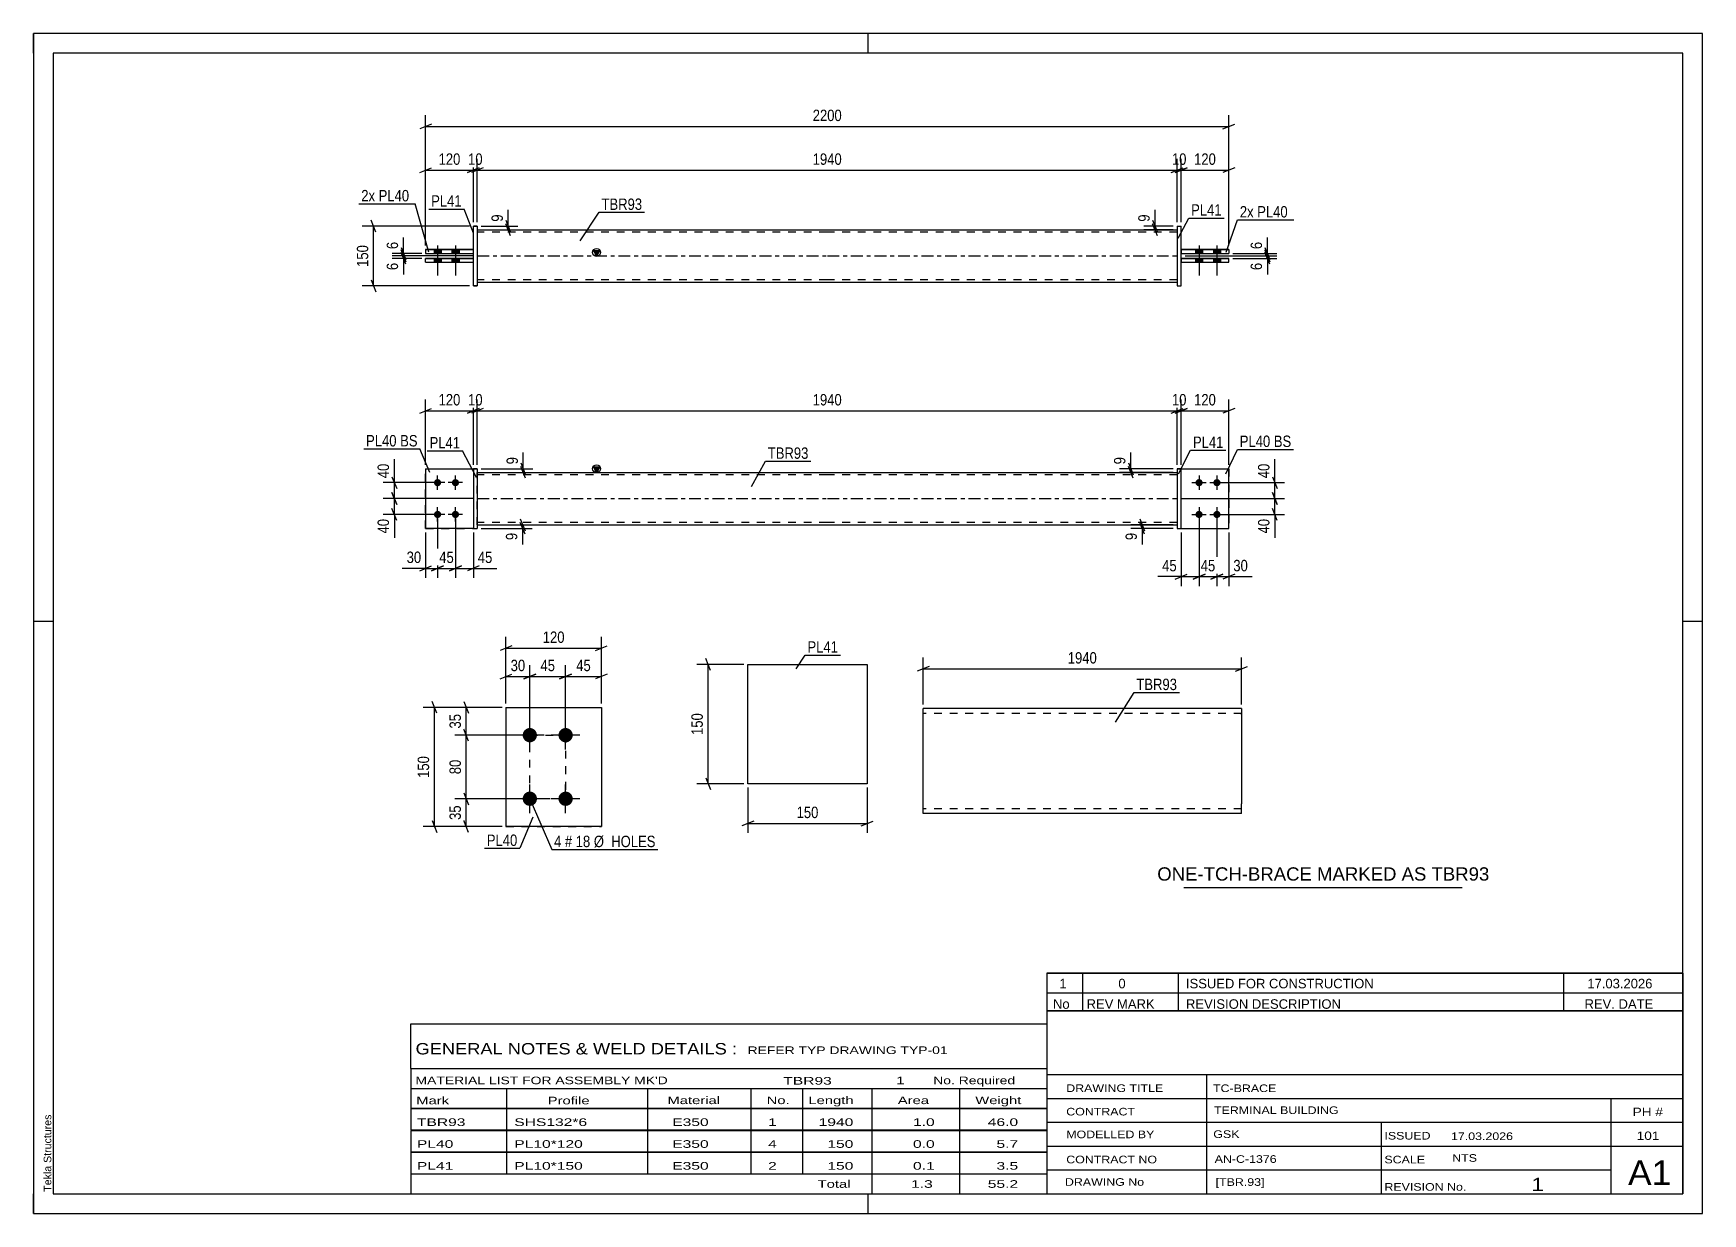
# Paper-space layout 'Layout1' of a CAD drawing. Header units: millimetres. Extents: x 0 to 420, y 0 to 297.
# The model-space entities are those that its viewports show. They can reach past a viewport. Long polylines and large blocks are cut down to what shows.
import ezdxf

# ---------------------------------------------------------------- set-up
doc = ezdxf.new("R2010")
doc.units = ezdxf.units.MM
doc.linetypes.add('DXK_LINE_DOT2', pattern=[3.9198, 1.9599, -1.9599])
doc.linetypes.add('DXK_LINE_DOT3', pattern=[5.9187, 2.979, -0.9799, 0.9799, -0.9799])
doc.layers.add('Viewport layer', color=7, linetype='Continuous', plot=False)
doc.styles.add('Arial', font='ARIAL.TTF', dxfattribs={"height": 0.2})
doc.styles.add('Arial Narrow', font='ARIALN.TTF', dxfattribs={"height": 0.2})

# ---------------------------------------------------------------- blocks, each defined once
blk = doc.blocks.new('Unknown-582684091-1127')
at = {"color": 5, "linetype": 'Continuous'}
for p, q in [((420, 297), (0, 297)), ((0, 297), (0, 0)), ((0, 292), (0, 297)), ((210, 292), (210, 297)), ((420, 0), (420, 297)), ((415, 292), (5, 292)), ((5, 292), (5, 5)), ((415, 5), (415, 292)), ((5, 149), (0, 149)), ((420, 149), (415, 149)), ((0, 0), (0, 5)), ((5, 5), (415, 5)), ((210, 0), (210, 5)), ((0, 0), (420, 0))]:
    blk.add_line(p, q, dxfattribs=at)
at = {"color": 174, "linetype": 'Continuous', "style": 'Arial'}
blk.add_text('Tekla Structures', height=1.9102, rotation=90, dxfattribs=at).set_placement((4.5, 5.5))
blk = doc.blocks.new('Part-582684091-1392 - 1364')
at = {"color": 2, "linetype": 'Continuous'}
for p, q in [((98.7, 187.44), (110.7, 187.44)), ((98.7, 187.44), (98.7, 172.44)), ((110.7, 172.44), (98.7, 172.44)), ((98.7, 172.44), (98.7, 172.44))]:
    blk.add_line(p, q, dxfattribs=at)
at = {"color": 7, "linetype": 'DXK_LINE_DOT2'}
for p, q in [((98.7, 187.44), (110.7, 187.44)), ((110.7, 187.44), (110.7, 187.44)), ((110.7, 187.44), (110.7, 172.44)), ((98.7, 172.44), (110.7, 172.44))]:
    blk.add_line(p, q, dxfattribs=at)
blk = doc.blocks.new('Bolt-582684091-1413 - 1364')
at = {"linetype": 'Continuous'}
for points in [[(293.3, 184.84), (293.48, 184.82), (293.66, 184.76), (293.83, 184.67), (293.97, 184.54), (294.08, 184.39), (294.15, 184.22), (294.19, 184.03), (294.19, 183.85), (294.15, 183.66), (294.08, 183.49), (293.97, 183.34), (293.83, 183.21), (293.66, 183.12), (293.48, 183.06), (293.3, 183.04), (293.11, 183.06), (292.93, 183.12), (292.77, 183.21), (292.63, 183.34), (292.52, 183.49), (292.44, 183.66), (292.4, 183.85), (292.4, 184.03), (292.44, 184.22), (292.52, 184.39), (292.63, 184.54), (292.77, 184.67), (292.93, 184.76), (293.11, 184.82)], [(297.8, 184.84), (297.98, 184.82), (298.16, 184.76), (298.33, 184.67), (298.47, 184.54), (298.58, 184.39), (298.65, 184.22), (298.69, 184.03), (298.69, 183.85), (298.65, 183.66), (298.58, 183.49), (298.47, 183.34), (298.33, 183.21), (298.16, 183.12), (297.98, 183.06), (297.8, 183.04), (297.61, 183.06), (297.43, 183.12), (297.27, 183.21), (297.13, 183.34), (297.02, 183.49), (296.94, 183.66), (296.9, 183.85), (296.9, 184.03), (296.94, 184.22), (297.02, 184.39), (297.13, 184.54), (297.27, 184.67), (297.43, 184.76), (297.61, 184.82)], [(293.3, 176.84), (293.48, 176.82), (293.66, 176.76), (293.83, 176.67), (293.97, 176.54), (294.08, 176.39), (294.15, 176.22), (294.19, 176.03), (294.19, 175.85), (294.15, 175.66), (294.08, 175.49), (293.97, 175.34), (293.83, 175.21), (293.66, 175.12), (293.48, 175.06), (293.3, 175.04), (293.11, 175.06), (292.93, 175.12), (292.77, 175.21), (292.63, 175.34), (292.52, 175.49), (292.44, 175.66), (292.4, 175.85), (292.4, 176.03), (292.44, 176.22), (292.52, 176.39), (292.63, 176.54), (292.77, 176.67), (292.93, 176.76), (293.11, 176.82)], [(297.8, 176.84), (297.98, 176.82), (298.16, 176.76), (298.33, 176.67), (298.47, 176.54), (298.58, 176.39), (298.65, 176.22), (298.69, 176.03), (298.69, 175.85), (298.65, 175.66), (298.58, 175.49), (298.47, 175.34), (298.33, 175.21), (298.16, 175.12), (297.98, 175.06), (297.8, 175.04), (297.61, 175.06), (297.43, 175.12), (297.27, 175.21), (297.13, 175.34), (297.02, 175.49), (296.94, 175.66), (296.9, 175.85), (296.9, 176.03), (296.94, 176.22), (297.02, 176.39), (297.13, 176.54), (297.27, 176.67), (297.43, 176.76), (297.61, 176.82)]]:
    blk.add_hatch(color=1, dxfattribs=at).paths.add_polyline_path(points)
at = {"color": 1, "linetype": 'Continuous'}
for p, q in [((293.3, 185.74), (293.3, 182.14)), ((297.8, 185.74), (297.8, 182.14)), ((291.5, 183.94), (295.1, 183.94)), ((296, 183.94), (299.6, 183.94)), ((293.3, 177.74), (293.3, 174.14)), ((297.8, 177.74), (297.8, 174.14)), ((291.5, 175.94), (295.1, 175.94)), ((296, 175.94), (299.6, 175.94))]:
    blk.add_line(p, q, dxfattribs=at)
blk = doc.blocks.new('Part-582684091-1397 - 1364')
at = {"color": 7, "linetype": 'DXK_LINE_DOT2'}
for p, q in [((98.7, 187.44), (110.7, 187.44)), ((98.7, 187.44), (110.7, 187.44)), ((98.7, 172.44), (98.7, 187.44)), ((110.7, 187.44), (110.7, 187.44)), ((110.7, 187.44), (110.7, 172.44)), ((98.7, 172.44), (110.7, 172.44)), ((110.7, 172.44), (98.7, 172.44)), ((98.7, 172.44), (98.7, 172.44))]:
    blk.add_line(p, q, dxfattribs=at)
blk = doc.blocks.new('Part-582684091-1412 - 1364')
at = {"color": 2, "linetype": 'Continuous'}
for p, q in [((110.7, 187.44), (111.7, 187.44)), ((111.7, 187.44), (110.7, 187.44)), ((110.7, 187.44), (110.7, 172.44)), ((111.7, 187.44), (111.7, 172.44)), ((110.7, 172.44), (111.7, 172.44))]:
    blk.add_line(p, q, dxfattribs=at)
at = {"color": 7, "linetype": 'DXK_LINE_DOT2'}
for p, q in [((110.7, 187.44), (110.7, 187.44)), ((110.7, 187.44), (110.7, 187.44)), ((111.7, 187.44), (111.7, 187.44)), ((110.7, 172.44), (111.7, 172.44))]:
    blk.add_line(p, q, dxfattribs=at)
blk = doc.blocks.new('Bolt-582684091-1414 - 1364')
at = {"linetype": 'Continuous'}
for points in [[(101.7, 184.84), (101.88, 184.82), (102.06, 184.76), (102.23, 184.67), (102.37, 184.54), (102.48, 184.39), (102.55, 184.22), (102.59, 184.03), (102.59, 183.85), (102.55, 183.66), (102.48, 183.49), (102.37, 183.34), (102.23, 183.21), (102.06, 183.12), (101.88, 183.06), (101.7, 183.04), (101.51, 183.06), (101.33, 183.12), (101.17, 183.21), (101.03, 183.34), (100.92, 183.49), (100.84, 183.66), (100.8, 183.85), (100.8, 184.03), (100.84, 184.22), (100.92, 184.39), (101.03, 184.54), (101.17, 184.67), (101.33, 184.76), (101.51, 184.82)], [(106.2, 184.84), (106.38, 184.82), (106.56, 184.76), (106.73, 184.67), (106.87, 184.54), (106.98, 184.39), (107.05, 184.22), (107.09, 184.03), (107.09, 183.85), (107.05, 183.66), (106.98, 183.49), (106.87, 183.34), (106.73, 183.21), (106.56, 183.12), (106.38, 183.06), (106.2, 183.04), (106.01, 183.06), (105.83, 183.12), (105.67, 183.21), (105.53, 183.34), (105.42, 183.49), (105.34, 183.66), (105.3, 183.85), (105.3, 184.03), (105.34, 184.22), (105.42, 184.39), (105.53, 184.54), (105.67, 184.67), (105.83, 184.76), (106.01, 184.82)], [(101.7, 176.84), (101.88, 176.82), (102.06, 176.76), (102.23, 176.67), (102.37, 176.54), (102.48, 176.39), (102.55, 176.22), (102.59, 176.03), (102.59, 175.85), (102.55, 175.66), (102.48, 175.49), (102.37, 175.34), (102.23, 175.21), (102.06, 175.12), (101.88, 175.06), (101.7, 175.04), (101.51, 175.06), (101.33, 175.12), (101.17, 175.21), (101.03, 175.34), (100.92, 175.49), (100.84, 175.66), (100.8, 175.85), (100.8, 176.03), (100.84, 176.22), (100.92, 176.39), (101.03, 176.54), (101.17, 176.67), (101.33, 176.76), (101.51, 176.82)], [(106.2, 176.84), (106.38, 176.82), (106.56, 176.76), (106.73, 176.67), (106.87, 176.54), (106.98, 176.39), (107.05, 176.22), (107.09, 176.03), (107.09, 175.85), (107.05, 175.66), (106.98, 175.49), (106.87, 175.34), (106.73, 175.21), (106.56, 175.12), (106.38, 175.06), (106.2, 175.04), (106.01, 175.06), (105.83, 175.12), (105.67, 175.21), (105.53, 175.34), (105.42, 175.49), (105.34, 175.66), (105.3, 175.85), (105.3, 176.03), (105.34, 176.22), (105.42, 176.39), (105.53, 176.54), (105.67, 176.67), (105.83, 176.76), (106.01, 176.82)]]:
    blk.add_hatch(color=1, dxfattribs=at).paths.add_polyline_path(points)
at = {"color": 1, "linetype": 'Continuous'}
for p, q in [((101.7, 182.14), (101.7, 185.74)), ((106.2, 182.14), (106.2, 185.74)), ((103.5, 183.94), (99.9, 183.94)), ((108, 183.94), (104.4, 183.94)), ((101.7, 174.14), (101.7, 177.74)), ((106.2, 174.14), (106.2, 177.74)), ((103.5, 175.94), (99.9, 175.94)), ((108, 175.94), (104.4, 175.94))]:
    blk.add_line(p, q, dxfattribs=at)
blk = doc.blocks.new('Part-582684091-1424 - 1364')
at = {"color": 2, "linetype": 'Continuous'}
for p, q in [((288.8, 187.44), (287.8, 187.44)), ((287.8, 187.44), (287.8, 172.44)), ((287.8, 187.44), (288.8, 187.44)), ((288.8, 172.44), (288.8, 187.44)), ((287.8, 172.44), (288.8, 172.44))]:
    blk.add_line(p, q, dxfattribs=at)
at = {"color": 7, "linetype": 'DXK_LINE_DOT2'}
for p, q in [((287.8, 187.44), (287.8, 187.44)), ((287.8, 187.44), (287.8, 187.44)), ((288.8, 187.44), (288.8, 187.44)), ((288.8, 187.44), (288.8, 187.44)), ((287.8, 172.44), (288.8, 172.44))]:
    blk.add_line(p, q, dxfattribs=at)
blk = doc.blocks.new('Part-582684091-1439 - 1364')
at = {"linetype": 'Continuous'}
blk.add_hatch(color=2, dxfattribs=at).paths.add_polyline_path([(141.7, 186.54), (140.9, 187.94), (142.5, 187.94)])
at = {"color": 2, "linetype": 'Continuous'}
for p, q in [((111.7, 186.54), (199.7, 186.54)), ((141.7, 186.54), (140.9, 187.94)), ((140.9, 187.94), (142.5, 187.94)), ((142.5, 187.94), (141.7, 186.54)), ((199.8, 186.54), (287.8, 186.54)), ((111.7, 173.34), (199.7, 173.34)), ((199.8, 173.34), (287.8, 173.34))]:
    blk.add_line(p, q, dxfattribs=at)
at = {"color": 7, "linetype": 'DXK_LINE_DOT2'}
for p, q in [((111.7, 173.34), (111.7, 186.54)), ((199.7, 185.94), (111.7, 185.94)), ((287.8, 185.94), (199.8, 185.94)), ((287.8, 186.54), (287.8, 173.34)), ((199.7, 173.94), (111.7, 173.94)), ((287.8, 173.94), (199.8, 173.94))]:
    blk.add_line(p, q, dxfattribs=at)
at = {"color": 7, "linetype": 'DXK_LINE_DOT3'}
for p, q in [((111.7, 179.94), (199.7, 179.94)), ((199.8, 179.94), (287.8, 179.94))]:
    blk.add_line(p, q, dxfattribs=at)
at = {"color": 2, "linetype": 'Continuous'}
blk.add_circle((141.7, 187.44), 1, dxfattribs=at)
blk = doc.blocks.new('Part-582684091-1444 - 1364')
at = {"color": 2, "linetype": 'Continuous'}
for p, q in [((288.8, 187.44), (300.8, 187.44)), ((300.8, 187.44), (300.8, 187.44)), ((300.8, 172.44), (300.8, 187.44)), ((288.8, 172.44), (300.8, 172.44))]:
    blk.add_line(p, q, dxfattribs=at)
at = {"color": 7, "linetype": 'DXK_LINE_DOT2'}
for p, q in [((288.8, 187.44), (300.8, 187.44)), ((288.8, 172.44), (288.8, 187.44)), ((300.8, 187.44), (300.8, 187.44)), ((288.8, 172.44), (288.8, 172.44)), ((288.8, 172.44), (300.8, 172.44))]:
    blk.add_line(p, q, dxfattribs=at)
blk = doc.blocks.new('Part-582684091-1449 - 1364')
at = {"color": 7, "linetype": 'DXK_LINE_DOT2'}
for p, q in [((288.8, 187.44), (300.8, 187.44)), ((288.8, 172.44), (288.8, 187.44)), ((288.8, 187.44), (300.8, 187.44)), ((300.8, 187.44), (300.8, 187.44)), ((300.8, 187.44), (300.8, 172.44)), ((288.8, 172.44), (288.8, 172.44)), ((288.8, 172.44), (300.8, 172.44)), ((288.8, 172.44), (300.8, 172.44))]:
    blk.add_line(p, q, dxfattribs=at)
blk = doc.blocks.new('Part-582684091-1771 - 1745')
at = {"color": 2, "linetype": 'Continuous'}
for p, q in [((98.7, 240.39), (110.7, 240.39)), ((110.7, 240.39), (98.7, 240.39)), ((98.7, 239.39), (98.7, 240.39)), ((110.7, 239.39), (110.7, 240.39)), ((98.7, 239.39), (110.7, 239.39))]:
    blk.add_line(p, q, dxfattribs=at)
at = {"color": 7, "linetype": 'DXK_LINE_DOT2'}
for p, q in [((98.7, 240.39), (98.7, 240.39)), ((98.7, 240.39), (98.7, 240.39)), ((110.7, 240.39), (110.7, 240.39)), ((110.7, 240.39), (110.7, 240.39)), ((98.7, 239.39), (110.7, 239.39))]:
    blk.add_line(p, q, dxfattribs=at)
blk = doc.blocks.new('Part-582684091-1751 - 1745')
at = {"linetype": 'Continuous'}
blk.add_hatch(color=2, dxfattribs=at).paths.add_polyline_path([(141.7, 240.99), (140.9, 242.39), (142.5, 242.39)])
at = {"color": 2, "linetype": 'Continuous'}
for p, q in [((111.7, 247.59), (199.7, 247.59)), ((199.8, 247.59), (287.8, 247.59)), ((141.7, 240.99), (140.9, 242.39)), ((140.9, 242.39), (142.5, 242.39)), ((142.5, 242.39), (141.7, 240.99)), ((111.7, 234.39), (199.7, 234.39)), ((199.8, 234.39), (287.8, 234.39))]:
    blk.add_line(p, q, dxfattribs=at)
at = {"color": 7, "linetype": 'DXK_LINE_DOT2'}
for p, q in [((111.7, 247.59), (111.7, 234.39)), ((199.7, 246.99), (111.7, 246.99)), ((287.8, 246.99), (199.8, 246.99)), ((287.8, 247.59), (287.8, 234.39)), ((199.7, 234.99), (111.7, 234.99)), ((287.8, 234.99), (199.8, 234.99))]:
    blk.add_line(p, q, dxfattribs=at)
at = {"color": 7, "linetype": 'DXK_LINE_DOT3'}
for p, q in [((111.7, 240.99), (199.7, 240.99)), ((199.8, 240.99), (287.8, 240.99))]:
    blk.add_line(p, q, dxfattribs=at)
at = {"color": 2, "linetype": 'Continuous'}
blk.add_circle((141.7, 241.89), 1, dxfattribs=at)
blk = doc.blocks.new('Part-582684091-1756 - 1745')
at = {"color": 2, "linetype": 'Continuous'}
for p, q in [((300.8, 240.39), (288.8, 240.39)), ((288.8, 240.39), (288.8, 239.39)), ((288.8, 240.39), (300.8, 240.39)), ((300.8, 239.39), (300.8, 240.39)), ((288.8, 239.39), (300.8, 239.39))]:
    blk.add_line(p, q, dxfattribs=at)
at = {"color": 7, "linetype": 'DXK_LINE_DOT2'}
for p, q in [((288.8, 240.39), (288.8, 240.39)), ((288.8, 240.39), (288.8, 240.39)), ((300.8, 240.39), (300.8, 240.39)), ((300.8, 240.39), (300.8, 240.39)), ((288.8, 239.39), (300.8, 239.39))]:
    blk.add_line(p, q, dxfattribs=at)
blk = doc.blocks.new('Part-582684091-1761 - 1745')
at = {"color": 2, "linetype": 'Continuous'}
for p, q in [((300.8, 242.59), (288.8, 242.59)), ((288.8, 242.59), (300.8, 242.59)), ((288.8, 242.59), (288.8, 241.59)), ((288.8, 241.59), (300.8, 241.59)), ((300.8, 242.59), (300.8, 241.59))]:
    blk.add_line(p, q, dxfattribs=at)
at = {"color": 7, "linetype": 'DXK_LINE_DOT2'}
for p, q in [((288.8, 242.59), (288.8, 242.59)), ((288.8, 242.59), (288.8, 242.59)), ((288.8, 241.59), (300.8, 241.59)), ((300.8, 242.59), (300.8, 242.59)), ((300.8, 242.59), (300.8, 242.59))]:
    blk.add_line(p, q, dxfattribs=at)
blk = doc.blocks.new('Part-582684091-1766 - 1745')
at = {"color": 2, "linetype": 'Continuous'}
for p, q in [((287.8, 248.49), (287.8, 233.49)), ((287.8, 248.49), (288.8, 248.49)), ((287.8, 248.49), (288.8, 248.49)), ((288.8, 233.49), (288.8, 248.49)), ((287.8, 233.49), (288.8, 233.49))]:
    blk.add_line(p, q, dxfattribs=at)
at = {"color": 7, "linetype": 'DXK_LINE_DOT2'}
for p, q in [((287.8, 248.49), (287.8, 248.49)), ((287.8, 248.49), (287.8, 248.49)), ((288.8, 248.49), (288.8, 248.49)), ((287.8, 233.49), (288.8, 233.49)), ((288.8, 233.49), (288.8, 233.49))]:
    blk.add_line(p, q, dxfattribs=at)
blk = doc.blocks.new('Part-582684091-1776 - 1745')
at = {"color": 2, "linetype": 'Continuous'}
for p, q in [((98.7, 242.59), (110.7, 242.59)), ((110.7, 242.59), (98.7, 242.59)), ((98.7, 242.59), (98.7, 241.59)), ((98.7, 241.59), (110.7, 241.59)), ((110.7, 241.59), (110.7, 242.59))]:
    blk.add_line(p, q, dxfattribs=at)
at = {"color": 7, "linetype": 'DXK_LINE_DOT2'}
for p, q in [((98.7, 242.59), (98.7, 242.59)), ((98.7, 242.59), (98.7, 242.59)), ((98.7, 241.59), (110.7, 241.59)), ((110.7, 242.59), (110.7, 242.59)), ((110.7, 242.59), (110.7, 242.59))]:
    blk.add_line(p, q, dxfattribs=at)
blk = doc.blocks.new('Part-582684091-1781 - 1745')
at = {"color": 2, "linetype": 'Continuous'}
for p, q in [((111.7, 248.49), (110.7, 248.49)), ((110.7, 248.49), (111.7, 248.49)), ((110.7, 233.49), (110.7, 248.49)), ((111.7, 248.49), (111.7, 233.49)), ((111.7, 233.49), (110.7, 233.49))]:
    blk.add_line(p, q, dxfattribs=at)
at = {"color": 7, "linetype": 'DXK_LINE_DOT2'}
for p, q in [((110.7, 248.49), (110.7, 248.49)), ((110.7, 248.49), (110.7, 248.49)), ((111.7, 248.49), (111.7, 248.49)), ((111.7, 248.49), (111.7, 248.49)), ((110.7, 233.49), (111.7, 233.49)), ((110.7, 233.49), (110.7, 233.49))]:
    blk.add_line(p, q, dxfattribs=at)
blk = doc.blocks.new('Bolt-582684091-1782 - 1745')
at = {"linetype": 'Continuous'}
for points in [[(294.2, 242.59), (292.4, 242.59), (292.4, 241.59), (294.2, 241.59)], [(294.2, 242.59), (292.4, 242.59), (292.4, 241.59), (294.2, 241.59)], [(294.2, 240.39), (292.4, 240.39), (292.4, 239.39), (294.2, 239.39)], [(294.2, 240.39), (292.4, 240.39), (292.4, 239.39), (294.2, 239.39)], [(298.7, 242.59), (296.9, 242.59), (296.9, 241.59), (298.7, 241.59)], [(298.7, 242.59), (296.9, 242.59), (296.9, 241.59), (298.7, 241.59)], [(298.7, 240.39), (296.9, 240.39), (296.9, 239.39), (298.7, 239.39)], [(298.7, 240.39), (296.9, 240.39), (296.9, 239.39), (298.7, 239.39)]]:
    blk.add_hatch(color=1, dxfattribs=at).paths.add_polyline_path(points)
at = {"color": 1, "linetype": 'Continuous'}
for p, q in [((292.4, 242.59), (292.4, 241.59)), ((292.4, 242.59), (292.4, 241.59)), ((292.4, 240.39), (292.4, 239.39)), ((292.4, 240.39), (292.4, 239.39)), ((293.3, 243.59), (293.3, 236.09)), ((293.3, 243.59), (293.3, 236.09)), ((294.2, 242.59), (294.2, 241.59)), ((294.2, 242.59), (294.2, 241.59)), ((294.2, 240.39), (294.2, 239.39)), ((294.2, 240.39), (294.2, 239.39)), ((296.9, 242.59), (296.9, 241.59)), ((296.9, 242.59), (296.9, 241.59)), ((296.9, 240.39), (296.9, 239.39)), ((296.9, 240.39), (296.9, 239.39)), ((297.8, 243.59), (297.8, 236.09)), ((297.8, 243.59), (297.8, 236.09)), ((298.7, 242.59), (298.7, 241.59)), ((298.7, 242.59), (298.7, 241.59)), ((298.7, 240.39), (298.7, 239.39)), ((298.7, 240.39), (298.7, 239.39))]:
    blk.add_line(p, q, dxfattribs=at)
blk = doc.blocks.new('Bolt-582684091-1783 - 1745')
at = {"linetype": 'Continuous'}
for points in [[(100.8, 241.59), (102.6, 241.59), (102.6, 242.59), (100.8, 242.59)], [(100.8, 241.59), (102.6, 241.59), (102.6, 242.59), (100.8, 242.59)], [(100.8, 239.39), (102.6, 239.39), (102.6, 240.39), (100.8, 240.39)], [(100.8, 239.39), (102.6, 239.39), (102.6, 240.39), (100.8, 240.39)], [(105.3, 241.59), (107.1, 241.59), (107.1, 242.59), (105.3, 242.59)], [(105.3, 241.59), (107.1, 241.59), (107.1, 242.59), (105.3, 242.59)], [(105.3, 239.39), (107.1, 239.39), (107.1, 240.39), (105.3, 240.39)], [(105.3, 239.39), (107.1, 239.39), (107.1, 240.39), (105.3, 240.39)]]:
    blk.add_hatch(color=1, dxfattribs=at).paths.add_polyline_path(points)
at = {"color": 1, "linetype": 'Continuous'}
for p, q in [((100.8, 242.59), (100.8, 241.59)), ((100.8, 242.59), (100.8, 241.59)), ((100.8, 240.39), (100.8, 239.39)), ((100.8, 240.39), (100.8, 239.39)), ((101.7, 243.59), (101.7, 236.09)), ((101.7, 243.59), (101.7, 236.09)), ((102.6, 242.59), (102.6, 241.59)), ((102.6, 242.59), (102.6, 241.59)), ((102.6, 240.39), (102.6, 239.39)), ((102.6, 240.39), (102.6, 239.39)), ((105.3, 242.59), (105.3, 241.59)), ((105.3, 242.59), (105.3, 241.59)), ((105.3, 240.39), (105.3, 239.39)), ((105.3, 240.39), (105.3, 239.39)), ((106.2, 243.59), (106.2, 236.09)), ((106.2, 243.59), (106.2, 236.09)), ((107.1, 242.59), (107.1, 241.59)), ((107.1, 242.59), (107.1, 241.59)), ((107.1, 240.39), (107.1, 239.39)), ((107.1, 240.39), (107.1, 239.39))]:
    blk.add_line(p, q, dxfattribs=at)
blk = doc.blocks.new('Bolt-582684091-2085 - 2022')
at = {"linetype": 'Continuous'}
for points in [[(124.91, 122.2), (125.29, 122.16), (125.65, 122.04), (125.97, 121.85), (126.25, 121.6), (126.47, 121.3), (126.63, 120.95), (126.7, 120.58), (126.7, 120.21), (126.63, 119.84), (126.47, 119.5), (126.25, 119.19), (125.97, 118.94), (125.65, 118.75), (125.29, 118.63), (124.91, 118.6), (124.54, 118.63), (124.18, 118.75), (123.86, 118.94), (123.58, 119.19), (123.36, 119.5), (123.2, 119.84), (123.12, 120.21), (123.12, 120.58), (123.2, 120.95), (123.36, 121.3), (123.58, 121.6), (123.86, 121.85), (124.18, 122.04), (124.54, 122.16)], [(133.91, 122.2), (134.29, 122.16), (134.65, 122.04), (134.97, 121.85), (135.25, 121.6), (135.47, 121.3), (135.63, 120.95), (135.7, 120.58), (135.7, 120.21), (135.63, 119.84), (135.47, 119.5), (135.25, 119.19), (134.97, 118.94), (134.65, 118.75), (134.29, 118.63), (133.91, 118.6), (133.54, 118.63), (133.18, 118.75), (132.86, 118.94), (132.58, 119.19), (132.36, 119.5), (132.2, 119.84), (132.12, 120.21), (132.12, 120.58), (132.2, 120.95), (132.36, 121.3), (132.58, 121.6), (132.86, 121.85), (133.18, 122.04), (133.54, 122.16)], [(124.91, 106.2), (125.29, 106.16), (125.65, 106.04), (125.97, 105.85), (126.25, 105.6), (126.47, 105.3), (126.63, 104.95), (126.7, 104.58), (126.7, 104.21), (126.63, 103.84), (126.47, 103.5), (126.25, 103.19), (125.97, 102.94), (125.65, 102.75), (125.29, 102.63), (124.91, 102.6), (124.54, 102.63), (124.18, 102.75), (123.86, 102.94), (123.58, 103.19), (123.36, 103.5), (123.2, 103.84), (123.12, 104.21), (123.12, 104.58), (123.2, 104.95), (123.36, 105.3), (123.58, 105.6), (123.86, 105.85), (124.18, 106.04), (124.54, 106.16)], [(133.91, 106.2), (134.29, 106.16), (134.65, 106.04), (134.97, 105.85), (135.25, 105.6), (135.47, 105.3), (135.63, 104.95), (135.7, 104.58), (135.7, 104.21), (135.63, 103.84), (135.47, 103.5), (135.25, 103.19), (134.97, 102.94), (134.65, 102.75), (134.29, 102.63), (133.91, 102.6), (133.54, 102.63), (133.18, 102.75), (132.86, 102.94), (132.58, 103.19), (132.36, 103.5), (132.2, 103.84), (132.12, 104.21), (132.12, 104.58), (132.2, 104.95), (132.36, 105.3), (132.58, 105.6), (132.86, 105.85), (133.18, 106.04), (133.54, 106.16)]]:
    blk.add_hatch(color=1, dxfattribs=at).paths.add_polyline_path(points)
at = {"color": 1, "linetype": 'Continuous'}
for p, q in [((124.91, 116.8), (124.91, 124)), ((133.91, 116.8), (133.91, 124)), ((128.51, 120.4), (121.31, 120.4)), ((137.51, 120.4), (130.31, 120.4)), ((124.91, 100.8), (124.91, 108)), ((133.91, 100.8), (133.91, 108)), ((128.51, 104.4), (121.31, 104.4)), ((137.51, 104.4), (130.31, 104.4))]:
    blk.add_line(p, q, dxfattribs=at)
blk = doc.blocks.new('Part-582684091-2090 - 2022')
at = {"color": 2, "linetype": 'Continuous'}
for p, q in [((118.91, 127.4), (142.91, 127.4)), ((118.91, 127.4), (118.91, 97.4)), ((142.91, 127.4), (142.91, 127.4)), ((142.91, 127.4), (142.91, 97.4)), ((142.91, 97.4), (118.91, 97.4)), ((118.91, 97.4), (118.91, 97.4))]:
    blk.add_line(p, q, dxfattribs=at)
at = {"color": 7, "linetype": 'DXK_LINE_DOT2'}
for p, q in [((118.91, 127.4), (142.91, 127.4)), ((142.91, 127.4), (142.91, 127.4)), ((118.91, 97.4), (142.91, 97.4))]:
    blk.add_line(p, q, dxfattribs=at)
blk = doc.blocks.new('Part-582684091-2237 - 2231')
at = {"color": 2, "linetype": 'Continuous'}
for p, q in [((179.78, 138.19), (209.78, 138.19)), ((179.78, 108.19), (179.78, 138.19)), ((209.78, 138.19), (209.78, 108.19)), ((209.78, 108.19), (179.78, 108.19))]:
    blk.add_line(p, q, dxfattribs=at)
blk = doc.blocks.new('Part-582684091-2260 - 2254')
at = {"color": 2, "linetype": 'Continuous'}
for p, q in [((263.87, 127.08), (223.87, 127.08)), ((223.87, 100.86), (223.87, 127.08)), ((303.97, 127.08), (263.97, 127.08)), ((303.97, 127.08), (303.97, 103.08)), ((223.87, 100.68), (223.87, 100.86)), ((303.97, 100.68), (303.97, 103.08)), ((263.87, 100.68), (223.87, 100.68)), ((303.97, 100.68), (263.97, 100.68))]:
    blk.add_line(p, q, dxfattribs=at)
at = {"color": 7, "linetype": 'DXK_LINE_DOT2'}
for p, q in [((263.87, 125.88), (223.87, 125.88)), ((303.97, 125.88), (263.97, 125.88)), ((303.97, 125.88), (303.97, 125.79)), ((303.97, 125.79), (303.97, 125.88)), ((303.97, 125.6), (303.97, 125.79)), ((303.97, 125.79), (303.97, 125.6)), ((223.87, 101.88), (223.87, 101.97)), ((263.87, 101.88), (223.87, 101.88)), ((303.97, 101.88), (263.97, 101.88)), ((303.97, 101.97), (303.97, 102.62)), ((303.97, 101.88), (303.97, 101.97))]:
    blk.add_line(p, q, dxfattribs=at)
blk = doc.blocks.new('Rectangle-582684091-2216 - 2022')
at = {"color": 1, "linetype": 'DXK_LINE_DOT2'}
blk.add_lwpolyline([(124.91, 120.4), (133.91, 120.4), (133.91, 104.4), (124.91, 104.4), (124.91, 120.4)], close=True, dxfattribs=at)
blk = doc.blocks.new('StraightDimension-582684091-1681 - 1364')
at = {"color": 7, "linetype": 'Continuous'}
for p, q in [((311.76, 181.44), (312.96, 178.44)), ((288.8, 179.94), (314.76, 179.94)), ((312.96, 174.44), (311.76, 177.44)), ((312.36, 175.94), (312.36, 179.94)), ((298.8, 175.94), (314.76, 175.94))]:
    blk.add_line(p, q, dxfattribs=at)
at = {"color": 0}
blk.add_wipeout([(311.61, 175.41), (307.41, 175.41), (307.41, 170.56), (311.61, 170.56)], dxfattribs=at)
at = {"color": 7, "linetype": 'Continuous'}
blk.add_line((312.36, 175.94), (312.36, 170.03), dxfattribs=at)
blk.add_line((312.36, 175.94), (312.36, 170.03), dxfattribs=at)
at = {"color": 3, "style": 'Arial Narrow'}
blk.add_text('40', height=2.863, rotation=90.0002, dxfattribs=at).set_placement((311.01, 171.16))
blk = doc.blocks.new('StraightDimension-582684091-1601 - 1364')
at = {"color": 7, "linetype": 'Continuous'}
for p, q in [((90.22, 185.44), (91.42, 182.44)), ((100.7, 183.94), (87.97, 183.94)), ((91.42, 178.44), (90.22, 181.44)), ((90.82, 179.94), (90.82, 183.94)), ((110.7, 179.94), (87.97, 179.94))]:
    blk.add_line(p, q, dxfattribs=at)
at = {"color": 0}
blk.add_wipeout([(90.07, 189.32), (85.87, 189.32), (85.87, 184.46), (90.07, 184.46)], dxfattribs=at)
at = {"color": 7, "linetype": 'Continuous'}
blk.add_line((90.82, 183.94), (90.82, 189.85), dxfattribs=at)
blk.add_line((90.82, 183.94), (90.82, 189.85), dxfattribs=at)
at = {"color": 3, "style": 'Arial Narrow'}
blk.add_text('40', height=2.863, rotation=90.0002, dxfattribs=at).set_placement((89.47, 185.06))
blk = doc.blocks.new('StraightDimension-582684091-1572 - 1364')
at = {"color": 7, "linetype": 'Continuous'}
for p, q in [((101.7, 174.94), (101.7, 159.98)), ((98.7, 171.44), (98.7, 159.98)), ((97.2, 161.78), (100.2, 162.98)), ((98.7, 162.38), (101.7, 162.38)), ((103.2, 162.98), (100.2, 161.78))]:
    blk.add_line(p, q, dxfattribs=at)
at = {"color": 0}
blk.add_wipeout([(98.17, 163.13), (98.17, 167.33), (93.32, 167.33), (93.32, 163.13)], dxfattribs=at)
at = {"color": 7, "linetype": 'Continuous'}
blk.add_line((98.7, 162.38), (92.79, 162.38), dxfattribs=at)
blk.add_line((98.7, 162.38), (92.79, 162.38), dxfattribs=at)
at = {"color": 3, "style": 'Arial Narrow'}
blk.add_text('30', height=2.863, dxfattribs=at).set_placement((93.92, 163.73))
blk = doc.blocks.new('StraightDimension-582684091-1565 - 1364')
at = {"color": 7, "linetype": 'Continuous'}
for p, q in [((101.7, 174.94), (101.7, 159.98)), ((106.2, 174.94), (106.2, 159.98)), ((100.2, 161.78), (103.2, 162.98)), ((101.7, 162.38), (106.2, 162.38)), ((107.7, 162.98), (104.7, 161.78))]:
    blk.add_line(p, q, dxfattribs=at)
at = {"color": 0}
blk.add_wipeout([(106.37, 163.13), (106.37, 167.33), (101.52, 167.33), (101.52, 163.13)], dxfattribs=at)
at = {"color": 3, "style": 'Arial Narrow'}
blk.add_text('45', height=2.863, dxfattribs=at).set_placement((102.12, 163.73))
blk = doc.blocks.new('StraightDimension-582684091-1458 - 1364')
at = {"color": 7, "linetype": 'Continuous'}
for p, q in [((97.2, 201.43), (100.2, 202.63)), ((98.7, 188.44), (98.7, 204.88)), ((98.7, 202.03), (110.7, 202.03)), ((112.2, 202.63), (109.2, 201.43)), ((110.7, 188.44), (110.7, 204.88))]:
    blk.add_line(p, q, dxfattribs=at)
at = {"color": 0}
blk.add_wipeout([(108.04, 202.78), (108.04, 206.98), (101.35, 206.98), (101.35, 202.78)], dxfattribs=at)
at = {"color": 3, "style": 'Arial Narrow'}
blk.add_text('120', height=2.863, dxfattribs=at).set_placement((101.95, 203.38))
blk = doc.blocks.new('StraightDimension-582684091-1485 - 1364')
at = {"color": 7, "linetype": 'Continuous'}
for p, q in [((109.2, 201.43), (112.2, 202.63)), ((113.2, 202.63), (110.2, 201.43)), ((110.7, 188.44), (110.7, 204.88)), ((110.7, 202.03), (111.7, 202.03)), ((111.7, 188.44), (111.7, 204.88))]:
    blk.add_line(p, q, dxfattribs=at)
at = {"color": 0}
blk.add_wipeout([(113.62, 202.78), (113.62, 206.98), (108.77, 206.98), (108.77, 202.78)], dxfattribs=at)
at = {"color": 3, "style": 'Arial Narrow'}
blk.add_text('10', height=2.863, dxfattribs=at).set_placement((109.37, 203.38))
blk = doc.blocks.new('StraightDimension-582684091-1502 - 1364')
at = {"color": 7, "linetype": 'Continuous'}
for p, q in [((113.2, 202.63), (110.2, 201.43)), ((111.7, 188.44), (111.7, 204.88)), ((111.7, 202.03), (287.8, 202.03)), ((286.3, 201.43), (289.3, 202.63)), ((287.8, 188.44), (287.8, 204.88))]:
    blk.add_line(p, q, dxfattribs=at)
at = {"color": 0}
blk.add_wipeout([(204, 202.78), (204, 206.98), (195.49, 206.98), (195.49, 202.78)], dxfattribs=at)
at = {"color": 3, "style": 'Arial Narrow'}
blk.add_text('1940', height=2.863, dxfattribs=at).set_placement((196.09, 203.38))
blk = doc.blocks.new('StraightDimension-582684091-1511 - 1364')
at = {"color": 7, "linetype": 'Continuous'}
for p, q in [((286.3, 201.43), (289.3, 202.63)), ((290.3, 202.63), (287.3, 201.43)), ((287.8, 188.44), (287.8, 204.88)), ((287.8, 202.03), (288.8, 202.03)), ((288.8, 188.44), (288.8, 204.88))]:
    blk.add_line(p, q, dxfattribs=at)
at = {"color": 0}
blk.add_wipeout([(290.72, 202.78), (290.72, 206.98), (285.87, 206.98), (285.87, 202.78)], dxfattribs=at)
at = {"color": 3, "style": 'Arial Narrow'}
blk.add_text('10', height=2.863, dxfattribs=at).set_placement((286.47, 203.38))
blk = doc.blocks.new('StraightDimension-582684091-1529 - 1364')
at = {"color": 7, "linetype": 'Continuous'}
for p, q in [((287.3, 201.43), (290.3, 202.63)), ((288.8, 188.44), (288.8, 204.88)), ((288.8, 202.03), (300.8, 202.03)), ((302.3, 202.63), (299.3, 201.43)), ((300.8, 188.44), (300.8, 204.88))]:
    blk.add_line(p, q, dxfattribs=at)
at = {"color": 0}
blk.add_wipeout([(298.14, 202.78), (298.14, 206.98), (291.45, 206.98), (291.45, 202.78)], dxfattribs=at)
at = {"color": 3, "style": 'Arial Narrow'}
blk.add_text('120', height=2.863, dxfattribs=at).set_placement((292.05, 203.38))
blk = doc.blocks.new('StraightDimension-582684091-1552 - 1364')
at = {"color": 7, "linetype": 'Continuous'}
for p, q in [((106.2, 174.94), (106.2, 159.98)), ((110.7, 171.44), (110.7, 159.98)), ((104.7, 161.78), (107.7, 162.98)), ((106.2, 162.38), (110.7, 162.38)), ((112.2, 162.98), (109.2, 161.78))]:
    blk.add_line(p, q, dxfattribs=at)
at = {"color": 0}
blk.add_wipeout([(116.08, 163.13), (116.08, 167.33), (111.22, 167.33), (111.22, 163.13)], dxfattribs=at)
at = {"color": 7, "linetype": 'Continuous'}
blk.add_line((110.7, 162.38), (116.6, 162.38), dxfattribs=at)
blk.add_line((110.7, 162.38), (116.6, 162.38), dxfattribs=at)
at = {"color": 3, "style": 'Arial Narrow'}
blk.add_text('45', height=2.863, dxfattribs=at).set_placement((111.82, 163.73))
blk = doc.blocks.new('StraightDimension-582684091-1583 - 1364')
at = {"color": 7, "linetype": 'Continuous'}
for p, q in [((112.7, 173.34), (125.5, 173.34)), ((112.7, 172.44), (125.5, 172.44)), ((122.5, 174.84), (123.7, 171.84)), ((123.7, 170.94), (122.5, 173.94)), ((123.1, 172.44), (123.1, 173.34))]:
    blk.add_line(p, q, dxfattribs=at)
at = {"color": 0}
blk.add_wipeout([(122.35, 171.91), (118.15, 171.91), (118.15, 168.89), (122.35, 168.89)], dxfattribs=at)
at = {"color": 7, "linetype": 'Continuous'}
blk.add_line((123.1, 172.44), (123.1, 168.36), dxfattribs=at)
blk.add_line((123.1, 172.44), (123.1, 168.36), dxfattribs=at)
at = {"color": 3, "style": 'Arial Narrow'}
blk.add_text('9', height=2.86, rotation=90.0002, dxfattribs=at).set_placement((121.75, 169.49))
blk = doc.blocks.new('StraightDimension-582684091-1592 - 1364')
at = {"color": 7, "linetype": 'Continuous'}
for p, q in [((112.7, 187.44), (125.65, 187.44)), ((112.7, 186.54), (125.65, 186.54)), ((122.65, 188.94), (123.85, 185.94)), ((123.85, 185.04), (122.65, 188.04)), ((123.25, 186.54), (123.25, 187.44))]:
    blk.add_line(p, q, dxfattribs=at)
at = {"color": 0}
blk.add_wipeout([(122.5, 190.99), (118.3, 190.99), (118.3, 187.96), (122.5, 187.96)], dxfattribs=at)
at = {"color": 7, "linetype": 'Continuous'}
blk.add_line((123.25, 187.44), (123.25, 191.52), dxfattribs=at)
blk.add_line((123.25, 187.44), (123.25, 191.52), dxfattribs=at)
at = {"color": 3, "style": 'Arial Narrow'}
blk.add_text('9', height=2.86, rotation=90.0002, dxfattribs=at).set_placement((121.9, 188.56))
blk = doc.blocks.new('StraightDimension-582684091-1618 - 1364')
at = {"color": 7, "linetype": 'Continuous'}
for p, q in [((90.22, 181.44), (91.42, 178.44)), ((110.7, 179.94), (87.97, 179.94)), ((91.42, 174.44), (90.22, 177.44)), ((90.82, 175.94), (90.82, 179.94)), ((100.7, 175.94), (87.97, 175.94))]:
    blk.add_line(p, q, dxfattribs=at)
at = {"color": 0}
blk.add_wipeout([(90.07, 175.41), (85.87, 175.41), (85.87, 170.56), (90.07, 170.56)], dxfattribs=at)
at = {"color": 7, "linetype": 'Continuous'}
blk.add_line((90.82, 175.94), (90.82, 170.03), dxfattribs=at)
blk.add_line((90.82, 175.94), (90.82, 170.03), dxfattribs=at)
at = {"color": 3, "style": 'Arial Narrow'}
blk.add_text('40', height=2.863, rotation=90.0002, dxfattribs=at).set_placement((89.47, 171.16))
blk = doc.blocks.new('StraightDimension-582684091-1632 - 1364')
at = {"color": 7, "linetype": 'Continuous'}
for p, q in [((286.8, 173.34), (276.15, 173.34)), ((286.8, 172.44), (276.15, 172.44)), ((278.4, 174.84), (279.6, 171.84)), ((279.6, 170.94), (278.4, 173.94)), ((279, 172.44), (279, 173.34))]:
    blk.add_line(p, q, dxfattribs=at)
at = {"color": 0}
blk.add_wipeout([(278.25, 171.91), (274.05, 171.91), (274.05, 168.89), (278.25, 168.89)], dxfattribs=at)
at = {"color": 7, "linetype": 'Continuous'}
blk.add_line((279, 172.44), (279, 168.36), dxfattribs=at)
blk.add_line((279, 172.44), (279, 168.36), dxfattribs=at)
at = {"color": 3, "style": 'Arial Narrow'}
blk.add_text('9', height=2.86, rotation=90.0002, dxfattribs=at).set_placement((277.65, 169.49))
blk = doc.blocks.new('StraightDimension-582684091-1641 - 1364')
at = {"color": 7, "linetype": 'Continuous'}
for p, q in [((297.8, 174.94), (297.8, 157.89)), ((300.8, 171.44), (300.8, 157.89)), ((296.3, 159.69), (299.3, 160.89)), ((297.8, 160.29), (300.8, 160.29)), ((302.3, 160.89), (299.3, 159.69))]:
    blk.add_line(p, q, dxfattribs=at)
at = {"color": 0}
blk.add_wipeout([(306.18, 161.04), (306.18, 165.24), (301.32, 165.24), (301.32, 161.04)], dxfattribs=at)
at = {"color": 7, "linetype": 'Continuous'}
blk.add_line((300.8, 160.29), (306.7, 160.29), dxfattribs=at)
blk.add_line((300.8, 160.29), (306.7, 160.29), dxfattribs=at)
at = {"color": 3, "style": 'Arial Narrow'}
blk.add_text('30', height=2.863, dxfattribs=at).set_placement((301.92, 161.64))
blk = doc.blocks.new('StraightDimension-582684091-1654 - 1364')
at = {"color": 7, "linetype": 'Continuous'}
for p, q in [((293.3, 174.94), (293.3, 157.89)), ((297.8, 174.94), (297.8, 157.89)), ((291.8, 159.69), (294.8, 160.89)), ((293.3, 160.29), (297.8, 160.29)), ((299.3, 160.89), (296.3, 159.69))]:
    blk.add_line(p, q, dxfattribs=at)
at = {"color": 0}
blk.add_wipeout([(297.97, 161.04), (297.97, 165.24), (293.12, 165.24), (293.12, 161.04)], dxfattribs=at)
at = {"color": 3, "style": 'Arial Narrow'}
blk.add_text('45', height=2.863, dxfattribs=at).set_placement((293.72, 161.64))
blk = doc.blocks.new('StraightDimension-582684091-1664 - 1364')
at = {"color": 7, "linetype": 'Continuous'}
for p, q in [((293.3, 174.94), (293.3, 157.89)), ((288.8, 171.44), (288.8, 157.89)), ((287.3, 159.69), (290.3, 160.89)), ((288.8, 160.29), (293.3, 160.29)), ((294.8, 160.89), (291.8, 159.69))]:
    blk.add_line(p, q, dxfattribs=at)
at = {"color": 0}
blk.add_wipeout([(288.27, 161.04), (288.27, 165.24), (283.42, 165.24), (283.42, 161.04)], dxfattribs=at)
at = {"color": 7, "linetype": 'Continuous'}
blk.add_line((288.8, 160.29), (282.89, 160.29), dxfattribs=at)
blk.add_line((288.8, 160.29), (282.89, 160.29), dxfattribs=at)
at = {"color": 3, "style": 'Arial Narrow'}
blk.add_text('45', height=2.863, dxfattribs=at).set_placement((284.02, 161.64))
blk = doc.blocks.new('StraightDimension-582684091-1694 - 1364')
at = {"color": 7, "linetype": 'Continuous'}
for p, q in [((311.76, 185.44), (312.96, 182.44)), ((298.8, 183.94), (314.76, 183.94)), ((312.96, 178.44), (311.76, 181.44)), ((312.36, 179.94), (312.36, 183.94)), ((288.8, 179.94), (314.76, 179.94))]:
    blk.add_line(p, q, dxfattribs=at)
at = {"color": 0}
blk.add_wipeout([(311.61, 189.32), (307.41, 189.32), (307.41, 184.46), (311.61, 184.46)], dxfattribs=at)
at = {"color": 7, "linetype": 'Continuous'}
blk.add_line((312.36, 183.94), (312.36, 189.85), dxfattribs=at)
blk.add_line((312.36, 183.94), (312.36, 189.85), dxfattribs=at)
at = {"color": 3, "style": 'Arial Narrow'}
blk.add_text('40', height=2.863, rotation=90.0002, dxfattribs=at).set_placement((311.01, 185.06))
blk = doc.blocks.new('StraightDimension-582684091-1708 - 1364')
at = {"color": 7, "linetype": 'Continuous'}
for p, q in [((286.8, 187.44), (273.26, 187.44)), ((286.8, 186.54), (273.26, 186.54)), ((275.51, 188.94), (276.71, 185.94)), ((276.71, 185.04), (275.51, 188.04)), ((276.11, 186.54), (276.11, 187.44))]:
    blk.add_line(p, q, dxfattribs=at)
at = {"color": 0}
blk.add_wipeout([(275.36, 190.99), (271.16, 190.99), (271.16, 187.96), (275.36, 187.96)], dxfattribs=at)
at = {"color": 7, "linetype": 'Continuous'}
blk.add_line((276.11, 187.44), (276.11, 191.52), dxfattribs=at)
blk.add_line((276.11, 187.44), (276.11, 191.52), dxfattribs=at)
at = {"color": 3, "style": 'Arial Narrow'}
blk.add_text('9', height=2.86, rotation=90.0002, dxfattribs=at).set_placement((274.76, 188.56))
blk = doc.blocks.new('StraightDimension-582684091-1833 - 1745')
at = {"color": 7, "linetype": 'Continuous'}
for p, q in [((110.7, 240.99), (90.25, 240.99)), ((97.7, 240.39), (90.25, 240.39)), ((92.5, 242.49), (93.7, 239.49)), ((93.7, 238.89), (92.5, 241.89)), ((93.1, 240.39), (93.1, 240.99))]:
    blk.add_line(p, q, dxfattribs=at)
at = {"color": 0}
blk.add_wipeout([(92.35, 239.86), (88.15, 239.86), (88.15, 236.83), (92.35, 236.83)], dxfattribs=at)
at = {"color": 7, "linetype": 'Continuous'}
blk.add_line((93.1, 240.39), (93.1, 236.31), dxfattribs=at)
blk.add_line((93.1, 240.39), (93.1, 236.31), dxfattribs=at)
at = {"color": 3, "style": 'Arial Narrow'}
blk.add_text('6', height=2.86, rotation=90.0002, dxfattribs=at).set_placement((91.75, 237.43))
blk = doc.blocks.new('StraightDimension-582684091-1882 - 1745')
at = {"color": 7, "linetype": 'Continuous'}
for p, q in [((98.7, 243.59), (98.7, 265.43)), ((110.7, 249.49), (110.7, 265.43)), ((97.2, 261.98), (100.2, 263.18)), ((98.7, 262.58), (110.7, 262.58)), ((112.2, 263.18), (109.2, 261.98))]:
    blk.add_line(p, q, dxfattribs=at)
at = {"color": 0}
blk.add_wipeout([(108.04, 263.33), (108.04, 267.53), (101.35, 267.53), (101.35, 263.33)], dxfattribs=at)
at = {"color": 3, "style": 'Arial Narrow'}
blk.add_text('120', height=2.863, dxfattribs=at).set_placement((101.95, 263.93))
blk = doc.blocks.new('StraightDimension-582684091-1902 - 1745')
at = {"color": 7, "linetype": 'Continuous'}
for p, q in [((287.8, 249.49), (287.8, 265.43)), ((288.8, 249.49), (288.8, 265.43)), ((286.3, 261.98), (289.3, 263.18)), ((290.3, 263.18), (287.3, 261.98)), ((287.8, 262.58), (288.8, 262.58))]:
    blk.add_line(p, q, dxfattribs=at)
at = {"color": 0}
blk.add_wipeout([(290.72, 263.33), (290.72, 267.53), (285.87, 267.53), (285.87, 263.33)], dxfattribs=at)
at = {"color": 3, "style": 'Arial Narrow'}
blk.add_text('10', height=2.863, dxfattribs=at).set_placement((286.47, 263.93))
blk = doc.blocks.new('StraightDimension-582684091-1798 - 1745')
at = {"color": 7, "linetype": 'Continuous'}
for p, q in [((289.8, 240.99), (312.89, 240.99)), ((301.8, 240.39), (312.89, 240.39)), ((309.89, 242.49), (311.09, 239.49)), ((311.09, 238.89), (309.89, 241.89)), ((310.49, 240.39), (310.49, 240.99))]:
    blk.add_line(p, q, dxfattribs=at)
at = {"color": 0}
blk.add_wipeout([(309.74, 239.86), (305.54, 239.86), (305.54, 236.83), (309.74, 236.83)], dxfattribs=at)
at = {"color": 7, "linetype": 'Continuous'}
blk.add_line((310.49, 240.39), (310.49, 236.31), dxfattribs=at)
blk.add_line((310.49, 240.39), (310.49, 236.31), dxfattribs=at)
at = {"color": 3, "style": 'Arial Narrow'}
blk.add_text('6', height=2.86, rotation=90.0002, dxfattribs=at).set_placement((309.14, 237.43))
blk = doc.blocks.new('StraightDimension-582684091-1787 - 1745')
at = {"color": 7, "linetype": 'Continuous'}
for p, q in [((286.8, 248.49), (279.37, 248.49)), ((281.62, 249.99), (282.82, 246.99)), ((282.82, 246.09), (281.62, 249.09)), ((282.22, 247.59), (282.22, 248.49)), ((286.8, 247.59), (279.37, 247.59))]:
    blk.add_line(p, q, dxfattribs=at)
at = {"color": 0}
blk.add_wipeout([(281.47, 252.04), (277.27, 252.04), (277.27, 249.01), (281.47, 249.01)], dxfattribs=at)
at = {"color": 7, "linetype": 'Continuous'}
blk.add_line((282.22, 248.49), (282.22, 252.56), dxfattribs=at)
blk.add_line((282.22, 248.49), (282.22, 252.56), dxfattribs=at)
at = {"color": 3, "style": 'Arial Narrow'}
blk.add_text('9', height=2.86, rotation=90.0002, dxfattribs=at).set_placement((280.87, 249.61))
blk = doc.blocks.new('StraightDimension-582684091-1807 - 1745')
at = {"color": 7, "linetype": 'Continuous'}
for p, q in [((289.8, 240.99), (312.89, 240.99)), ((301.8, 241.59), (312.89, 241.59)), ((309.89, 243.09), (311.09, 240.09)), ((311.09, 239.49), (309.89, 242.49)), ((310.49, 240.99), (310.49, 241.59))]:
    blk.add_line(p, q, dxfattribs=at)
at = {"color": 0}
blk.add_wipeout([(309.74, 245.14), (305.54, 245.14), (305.54, 242.11), (309.74, 242.11)], dxfattribs=at)
at = {"color": 7, "linetype": 'Continuous'}
blk.add_line((310.49, 241.59), (310.49, 245.66), dxfattribs=at)
blk.add_line((310.49, 241.59), (310.49, 245.66), dxfattribs=at)
at = {"color": 3, "style": 'Arial Narrow'}
blk.add_text('6', height=2.86, rotation=90.0002, dxfattribs=at).set_placement((309.14, 242.71))
blk = doc.blocks.new('StraightDimension-582684091-1817 - 1745')
at = {"color": 7, "linetype": 'Continuous'}
for p, q in [((97.7, 241.59), (90.25, 241.59)), ((110.7, 240.99), (90.25, 240.99)), ((92.5, 243.09), (93.7, 240.09)), ((93.7, 239.49), (92.5, 242.49)), ((93.1, 240.99), (93.1, 241.59))]:
    blk.add_line(p, q, dxfattribs=at)
at = {"color": 0}
blk.add_wipeout([(92.35, 245.14), (88.15, 245.14), (88.15, 242.11), (92.35, 242.11)], dxfattribs=at)
at = {"color": 7, "linetype": 'Continuous'}
blk.add_line((93.1, 241.59), (93.1, 245.66), dxfattribs=at)
blk.add_line((93.1, 241.59), (93.1, 245.66), dxfattribs=at)
at = {"color": 3, "style": 'Arial Narrow'}
blk.add_text('6', height=2.86, rotation=90.0002, dxfattribs=at).set_placement((91.75, 242.71))
blk = doc.blocks.new('StraightDimension-582684091-1850 - 1745')
at = {"color": 7, "linetype": 'Continuous'}
for p, q in [((112.7, 248.49), (121.87, 248.49)), ((118.87, 249.99), (120.07, 246.99)), ((120.07, 246.09), (118.87, 249.09)), ((119.47, 247.59), (119.47, 248.49)), ((112.7, 247.59), (121.87, 247.59))]:
    blk.add_line(p, q, dxfattribs=at)
at = {"color": 0}
blk.add_wipeout([(118.72, 252.04), (114.52, 252.04), (114.52, 249.01), (118.72, 249.01)], dxfattribs=at)
at = {"color": 7, "linetype": 'Continuous'}
blk.add_line((119.47, 248.49), (119.47, 252.56), dxfattribs=at)
blk.add_line((119.47, 248.49), (119.47, 252.56), dxfattribs=at)
at = {"color": 3, "style": 'Arial Narrow'}
blk.add_text('9', height=2.86, rotation=90.0002, dxfattribs=at).set_placement((118.12, 249.61))
blk = doc.blocks.new('StraightDimension-582684091-1861 - 1745')
at = {"color": 7, "linetype": 'Continuous'}
for p, q in [((109.7, 248.49), (82.75, 248.49)), ((86.2, 246.99), (85, 249.99)), ((85.6, 233.49), (85.6, 248.49)), ((109.7, 233.49), (82.75, 233.49)), ((85, 234.99), (86.2, 231.99))]:
    blk.add_line(p, q, dxfattribs=at)
at = {"color": 0}
blk.add_wipeout([(84.85, 244.33), (80.65, 244.33), (80.65, 237.64), (84.85, 237.64)], dxfattribs=at)
at = {"color": 3, "style": 'Arial Narrow'}
blk.add_text('150', height=2.863, rotation=90.0002, dxfattribs=at).set_placement((84.25, 238.24))
blk = doc.blocks.new('StraightDimension-582684091-1872 - 1745')
at = {"color": 7, "linetype": 'Continuous'}
for p, q in [((110.7, 249.49), (110.7, 265.43)), ((111.7, 249.49), (111.7, 265.43)), ((109.2, 261.98), (112.2, 263.18)), ((113.2, 263.18), (110.2, 261.98)), ((110.7, 262.58), (111.7, 262.58))]:
    blk.add_line(p, q, dxfattribs=at)
at = {"color": 0}
blk.add_wipeout([(113.62, 263.33), (113.62, 267.53), (108.77, 267.53), (108.77, 263.33)], dxfattribs=at)
at = {"color": 3, "style": 'Arial Narrow'}
blk.add_text('10', height=2.863, dxfattribs=at).set_placement((109.37, 263.93))
blk = doc.blocks.new('StraightDimension-582684091-1892 - 1745')
at = {"color": 7, "linetype": 'Continuous'}
for p, q in [((111.7, 249.49), (111.7, 265.43)), ((287.8, 249.49), (287.8, 265.43)), ((113.2, 263.18), (110.2, 261.98)), ((111.7, 262.58), (287.8, 262.58)), ((286.3, 261.98), (289.3, 263.18))]:
    blk.add_line(p, q, dxfattribs=at)
at = {"color": 0}
blk.add_wipeout([(204, 263.33), (204, 267.53), (195.49, 267.53), (195.49, 263.33)], dxfattribs=at)
at = {"color": 3, "style": 'Arial Narrow'}
blk.add_text('1940', height=2.863, dxfattribs=at).set_placement((196.09, 263.93))
blk = doc.blocks.new('StraightDimension-582684091-1912 - 1745')
at = {"color": 7, "linetype": 'Continuous'}
for p, q in [((288.8, 249.49), (288.8, 265.43)), ((300.8, 243.59), (300.8, 265.43)), ((287.3, 261.98), (290.3, 263.18)), ((288.8, 262.58), (300.8, 262.58)), ((302.3, 263.18), (299.3, 261.98))]:
    blk.add_line(p, q, dxfattribs=at)
at = {"color": 0}
blk.add_wipeout([(298.14, 263.33), (298.14, 267.53), (291.45, 267.53), (291.45, 263.33)], dxfattribs=at)
at = {"color": 3, "style": 'Arial Narrow'}
blk.add_text('120', height=2.863, dxfattribs=at).set_placement((292.05, 263.93))
blk = doc.blocks.new('StraightDimension-582684091-1923 - 1745')
at = {"color": 7, "linetype": 'Continuous'}
for p, q in [((100.2, 274.19), (97.2, 272.99)), ((98.7, 243.59), (98.7, 276.44)), ((98.7, 273.59), (300.8, 273.59)), ((299.3, 272.99), (302.3, 274.19)), ((300.8, 243.59), (300.8, 276.44))]:
    blk.add_line(p, q, dxfattribs=at)
at = {"color": 0}
blk.add_wipeout([(204, 274.34), (204, 278.54), (195.49, 278.54), (195.49, 274.34)], dxfattribs=at)
at = {"color": 3, "style": 'Arial Narrow'}
blk.add_text('2200', height=2.863, dxfattribs=at).set_placement((196.09, 274.94))
blk = doc.blocks.new('StraightDimension-582684091-2094 - 2022')
at = {"color": 7, "linetype": 'Continuous'}
for p, q in [((120.41, 142.87), (117.41, 141.67)), ((118.91, 128.4), (118.91, 145.12)), ((141.41, 141.67), (144.41, 142.87)), ((142.91, 128.4), (142.91, 145.12)), ((118.91, 142.27), (142.91, 142.27))]:
    blk.add_line(p, q, dxfattribs=at)
at = {"color": 0}
blk.add_wipeout([(134.26, 143.02), (134.26, 147.22), (127.57, 147.22), (127.57, 143.02)], dxfattribs=at)
at = {"color": 3, "style": 'Arial Narrow'}
blk.add_text('120', height=2.863, dxfattribs=at).set_placement((128.17, 143.62))
blk = doc.blocks.new('StraightDimension-582684091-2114 - 2022')
at = {"color": 7, "linetype": 'Continuous'}
for p, q in [((117.41, 134.56), (120.41, 135.76)), ((118.91, 128.4), (118.91, 138.01)), ((118.91, 135.16), (124.91, 135.16)), ((126.41, 135.76), (123.41, 134.56)), ((124.91, 121.4), (124.91, 138.01))]:
    blk.add_line(p, q, dxfattribs=at)
at = {"color": 0}
blk.add_wipeout([(124.34, 135.91), (124.34, 140.11), (119.49, 140.11), (119.49, 135.91)], dxfattribs=at)
at = {"color": 3, "style": 'Arial Narrow'}
blk.add_text('30', height=2.863, dxfattribs=at).set_placement((120.09, 136.51))
blk = doc.blocks.new('StraightDimension-582684091-2154 - 2022')
at = {"color": 7, "linetype": 'Continuous'}
for p, q in [((117.91, 127.4), (98.06, 127.4)), ((101.51, 125.9), (100.31, 128.9)), ((100.91, 97.4), (100.91, 127.4)), ((117.91, 97.4), (98.06, 97.4)), ((100.31, 98.9), (101.51, 95.9))]:
    blk.add_line(p, q, dxfattribs=at)
at = {"color": 0}
blk.add_wipeout([(100.16, 115.74), (95.96, 115.74), (95.96, 109.05), (100.16, 109.05)], dxfattribs=at)
at = {"color": 3, "style": 'Arial Narrow'}
blk.add_text('150', height=2.863, rotation=90.0002, dxfattribs=at).set_placement((99.56, 109.65))
blk = doc.blocks.new('StraightDimension-582684091-2127 - 2022')
at = {"color": 7, "linetype": 'Continuous'}
for p, q in [((123.41, 134.56), (126.41, 135.76)), ((124.91, 121.4), (124.91, 138.01)), ((124.91, 135.16), (133.91, 135.16)), ((135.41, 135.76), (132.41, 134.56)), ((133.91, 121.4), (133.91, 138.01))]:
    blk.add_line(p, q, dxfattribs=at)
at = {"color": 0}
blk.add_wipeout([(131.84, 135.91), (131.84, 140.11), (126.99, 140.11), (126.99, 135.91)], dxfattribs=at)
at = {"color": 3, "style": 'Arial Narrow'}
blk.add_text('45', height=2.863, dxfattribs=at).set_placement((127.59, 136.51))
blk = doc.blocks.new('StraightDimension-582684091-2137 - 2022')
at = {"color": 7, "linetype": 'Continuous'}
for p, q in [((132.41, 134.56), (135.41, 135.76)), ((133.91, 121.4), (133.91, 138.01)), ((133.91, 135.16), (142.91, 135.16)), ((144.41, 135.76), (141.41, 134.56)), ((142.91, 128.4), (142.91, 138.01))]:
    blk.add_line(p, q, dxfattribs=at)
at = {"color": 0}
blk.add_wipeout([(140.84, 135.91), (140.84, 140.11), (135.99, 140.11), (135.99, 135.91)], dxfattribs=at)
at = {"color": 3, "style": 'Arial Narrow'}
blk.add_text('45', height=2.863, dxfattribs=at).set_placement((136.59, 136.51))
blk = doc.blocks.new('StraightDimension-582684091-2171 - 2022')
at = {"color": 7, "linetype": 'Continuous'}
for p, q in [((108.31, 105.9), (109.51, 102.9)), ((123.91, 104.4), (106.06, 104.4)), ((108.91, 97.4), (108.91, 104.4)), ((117.91, 97.4), (106.06, 97.4)), ((109.51, 95.9), (108.31, 98.9))]:
    blk.add_line(p, q, dxfattribs=at)
at = {"color": 0}
blk.add_wipeout([(108.16, 103.32), (103.96, 103.32), (103.96, 98.47), (108.16, 98.47)], dxfattribs=at)
at = {"color": 3, "style": 'Arial Narrow'}
blk.add_text('35', height=2.863, rotation=90.0002, dxfattribs=at).set_placement((107.56, 99.07))
blk = doc.blocks.new('StraightDimension-582684091-2187 - 2022')
at = {"color": 7, "linetype": 'Continuous'}
for p, q in [((109.51, 118.9), (108.31, 121.9)), ((123.91, 120.4), (106.06, 120.4)), ((108.91, 104.4), (108.91, 120.4)), ((108.31, 105.9), (109.51, 102.9)), ((123.91, 104.4), (106.06, 104.4))]:
    blk.add_line(p, q, dxfattribs=at)
at = {"color": 0}
blk.add_wipeout([(108.16, 114.82), (103.96, 114.82), (103.96, 109.97), (108.16, 109.97)], dxfattribs=at)
at = {"color": 3, "style": 'Arial Narrow'}
blk.add_text('80', height=2.863, rotation=90.0002, dxfattribs=at).set_placement((107.56, 110.57))
blk = doc.blocks.new('StraightDimension-582684091-2200 - 2022')
at = {"color": 7, "linetype": 'Continuous'}
for p, q in [((117.91, 127.4), (106.06, 127.4)), ((108.31, 128.9), (109.51, 125.9)), ((108.91, 120.4), (108.91, 127.4)), ((109.51, 118.9), (108.31, 121.9)), ((123.91, 120.4), (106.06, 120.4))]:
    blk.add_line(p, q, dxfattribs=at)
at = {"color": 0}
blk.add_wipeout([(108.16, 126.32), (103.96, 126.32), (103.96, 121.47), (108.16, 121.47)], dxfattribs=at)
at = {"color": 3, "style": 'Arial Narrow'}
blk.add_text('35', height=2.863, rotation=90.0002, dxfattribs=at).set_placement((107.56, 122.07))
blk = doc.blocks.new('StraightDimension-582684091-2239 - 2231')
at = {"color": 7, "linetype": 'Continuous'}
for p, q in [((170.38, 136.69), (169.18, 139.69)), ((178.78, 138.19), (166.93, 138.19)), ((169.78, 108.19), (169.78, 138.19)), ((169.18, 109.69), (170.38, 106.69)), ((178.78, 108.19), (166.93, 108.19))]:
    blk.add_line(p, q, dxfattribs=at)
at = {"color": 0}
blk.add_wipeout([(169.03, 126.53), (164.83, 126.53), (164.83, 119.85), (169.03, 119.85)], dxfattribs=at)
at = {"color": 3, "style": 'Arial Narrow'}
blk.add_text('150', height=2.863, rotation=90.0002, dxfattribs=at).set_placement((168.43, 120.45))
blk = doc.blocks.new('StraightDimension-582684091-2246 - 2231')
at = {"color": 7, "linetype": 'Continuous'}
for p, q in [((179.78, 107.19), (179.78, 95.79)), ((209.78, 107.19), (209.78, 95.79)), ((181.28, 98.79), (178.28, 97.59)), ((179.78, 98.19), (209.78, 98.19)), ((208.28, 97.59), (211.28, 98.79))]:
    blk.add_line(p, q, dxfattribs=at)
at = {"color": 0}
blk.add_wipeout([(198.12, 98.94), (198.12, 103.14), (191.44, 103.14), (191.44, 98.94)], dxfattribs=at)
at = {"color": 3, "style": 'Arial Narrow'}
blk.add_text('150', height=2.863, dxfattribs=at).set_placement((192.04, 99.54))
blk = doc.blocks.new('StraightDimension-582684091-2264 - 2254')
at = {"color": 7, "linetype": 'Continuous'}
for p, q in [((223.87, 128.08), (223.87, 139.93)), ((303.97, 128.08), (303.97, 139.93)), ((225.37, 137.68), (222.37, 136.48)), ((223.87, 137.08), (303.97, 137.08)), ((302.47, 136.48), (305.47, 137.68))]:
    blk.add_line(p, q, dxfattribs=at)
at = {"color": 0}
blk.add_wipeout([(268.18, 137.83), (268.18, 142.03), (259.67, 142.03), (259.67, 137.83)], dxfattribs=at)
at = {"color": 3, "style": 'Arial Narrow'}
blk.add_text('1940', height=2.863, dxfattribs=at).set_placement((260.27, 138.43))
blk = doc.blocks.new('Unknown-582684091-2781')
at = {"color": 7, "linetype": 'Continuous'}
for p, q in [((95, 47.75), (255, 47.75)), ((95, 36.5), (95, 47.75)), ((255, 47.75), (255, 36.5)), ((95, 36.5), (255, 36.5)), ((95, 36.5), (95, 31.5)), ((255, 36.5), (255, 31.5)), ((95, 31.5), (255, 31.5)), ((95, 31.5), (95, 26.5)), ((119, 31.5), (119, 26.5)), ((154.5, 31.5), (154.5, 26.5)), ((180.5, 31.5), (180.5, 26.5)), ((193.5, 31.5), (193.5, 26.5)), ((211, 31.5), (211, 26.5)), ((233, 31.5), (233, 26.5)), ((255, 31.5), (255, 26.5)), ((95, 26.5), (255, 26.5)), ((95, 26.45), (95, 21.05)), ((95, 26.45), (255, 26.45)), ((119, 26.5), (119, 21)), ((154.5, 26.5), (154.5, 21)), ((180.5, 26.5), (180.5, 21)), ((193.5, 26.5), (193.5, 21)), ((211, 26.5), (211, 21)), ((233, 26.5), (233, 21)), ((255, 26.45), (255, 21.05)), ((95, 21.05), (255, 21.05)), ((119, 21), (119, 15.5)), ((154.5, 21), (154.5, 15.5)), ((180.5, 21), (180.5, 15.5)), ((193.5, 21), (193.5, 15.5)), ((211, 21), (211, 15.5)), ((233, 21), (233, 15.5)), ((95, 20.95), (95, 15.55)), ((95, 20.95), (255, 20.95)), ((255, 20.95), (255, 15.55)), ((95, 15.55), (255, 15.55)), ((95, 15.45), (95, 10.05)), ((95, 15.45), (255, 15.45)), ((119, 15.5), (119, 10)), ((154.5, 15.5), (154.5, 10)), ((180.5, 15.5), (180.5, 10)), ((193.5, 15.5), (193.5, 10)), ((211, 15.5), (211, 10)), ((233, 15.5), (233, 10)), ((255, 15.45), (255, 10.05)), ((95, 10.05), (255, 10.05)), ((95, 10), (255, 10)), ((95, 10), (95, 5)), ((211, 10), (211, 5)), ((233, 10), (233, 5)), ((255, 10), (255, 5)), ((95, 5), (255, 5))]:
    blk.add_line(p, q, dxfattribs=at)
at = {"color": 7, "style": 'Arial Narrow'}
for s, height, width, p in [('GENERAL NOTES & WELD DETAILS :', 2.8633, 1.4, (96.15, 40.06)), ('REFER TYP DRAWING TYP-01', 1.9089, 1.6, (179.7, 40.16)), ("MATERIAL LIST FOR ASSEMBLY MK'D", 1.9089, 1.6, (96.15, 32.56)), ('TBR93', 1.909, 1.794707, (188.68, 32.47)), ('1', 1.91, 1.794707, (217.08, 32.56)), ('No. Required', 1.9089, 1.6, (226.41, 32.56)), ('Mark', 1.909, 1.7, (96.34, 27.5)), ('Profile', 1.909, 1.7, (129.41, 27.5)), ('Material', 1.909, 1.7, (159.54, 27.56)), ('No.', 1.909, 1.7, (184.5, 27.56)), ('Length', 1.909, 1.7, (195, 27.56)), ('Area', 1.909, 1.7, (217.5, 27.56)), ('Weight', 1.909, 1.7, (237, 27.56))]:
    blk.add_text(s, height=height, dxfattribs=dict(at, width=width)).set_placement(p)
at = {"color": 7, "linetype": 'Continuous', "style": 'Arial Narrow'}
for s, height, width, p in [('TBR93', 1.909, 1.794707, (96.5, 22.06)), ('SHS132*6', 1.909, 1.794707, (121, 22.06)), ('E350', 1.909, 1.794707, (160.74, 22.06)), ('1', 1.91, 1.794707, (184.86, 22.06)), ('1940', 1.909, 1.794707, (197.58, 22.06)), ('1.0', 1.909, 1.794707, (221.32, 22.06)), ('46.0', 1.909, 1.794707, (240.14, 22.06)), ('PL40', 1.909, 1.794707, (96.5, 16.56)), ('PL10*120', 1.909, 1.794707, (121, 16.56)), ('E350', 1.909, 1.794707, (160.74, 16.56)), ('4', 1.91, 1.794707, (184.86, 16.56)), ('150', 1.909, 1.794707, (199.77, 16.56)), ('0.0', 1.909, 1.794707, (221.32, 16.56)), ('5.7', 1.909, 1.794707, (242.33, 16.56)), ('PL41', 1.909, 1.794707, (96.5, 11.06)), ('PL10*150', 1.909, 1.794707, (121, 11.06)), ('E350', 1.909, 1.794707, (160.74, 11.06)), ('2', 1.91, 1.794707, (184.86, 11.06)), ('150', 1.909, 1.794707, (199.77, 11.06)), ('0.1', 1.909, 1.794707, (221.32, 11.06)), ('3.5', 1.909, 1.794707, (242.33, 11.06)), ('Total', 1.909, 1.7, (197.33, 6.5)), ('1.3', 1.909, 1.794707, (220.83, 6.5)), ('55.2', 1.909, 1.794707, (240.14, 6.5))]:
    blk.add_text(s, height=height, dxfattribs=dict(at, width=width)).set_placement(p)
blk = doc.blocks.new('Unknown-582684091-2779')
at = {"color": 7, "linetype": 'Continuous'}
for p, q in [((255, 51.05), (255, 5)), ((255, 51.05), (415, 51.05)), ((415, 51), (415, 5)), ((255, 35), (415, 35)), ((295.14, 35), (295.14, 5)), ((255, 29), (415, 29)), ((397, 5.05), (397, 29.05)), ((255, 23), (415, 23)), ((339.14, 23), (339.14, 5)), ((255, 17), (415, 17)), ((255, 11), (397, 11)), ((255, 5), (415, 5))]:
    blk.add_line(p, q, dxfattribs=at)
at = {"color": 7, "style": 'Arial Narrow'}
for s, height, width, p in [('DRAWING TITLE', 1.9089, 1.425378, (259.88, 30.61)), ('TC-BRACE', 1.909, 1.425378, (296.81, 30.59)), ('CONTRACT', 1.909, 1.425378, (259.88, 24.71)), ('TERMINAL BUILDING', 1.9089, 1.425378, (297.06, 25.07)), ('MODELLED BY', 1.9089, 1.425378, (259.88, 18.98)), ('GSK', 1.909, 1.425378, (296.88, 19.04)), ('ISSUED', 1.909, 1.425378, (339.94, 18.64)), ('17.03.2026', 1.909, 1.425378, (356.69, 18.52)), ('CONTRACT NO', 1.9089, 1.425378, (259.88, 12.66)), ('AN-C-1376', 1.909, 1.425378, (297.23, 12.78)), ('SCALE', 1.909, 1.425378, (339.94, 12.65)), ('A1', 6.204, 1.25, (401.24, 7.2)), ('DRAWING No', 1.909, 1.425378, (259.56, 7)), ('[TBR.93]', 1.909, 1.425378, (297.46, 6.99)), ('1', 3.34, 1.5, (376.91, 5.68)), ('REVISION No.', 1.9089, 1.425378, (339.94, 5.77))]:
    blk.add_text(s, height=height, dxfattribs=dict(at, width=width)).set_placement(p)
at = {"color": 7, "linetype": 'Continuous', "style": 'Arial Narrow'}
for s, height, width, p in [('PH #', 2.1, 1.42538, (402.4, 24.55)), ('101', 2.1, 1.42538, (403.41, 18.55)), ('NTS', 1.909, 1.425378, (357, 13.05))]:
    blk.add_text(s, height=height, dxfattribs=dict(at, width=width)).set_placement(p)
blk = doc.blocks.new('Unknown-582684091-2780')
at = {"color": 7, "linetype": 'Continuous'}
for p, q in [((255, 60.55), (415, 60.55)), ((415, 60.55), (255, 60.55)), ((255, 60.55), (255, 55.55)), ((264, 60.55), (264, 55.55)), ((288, 60.55), (288, 55.55)), ((385, 60.55), (385, 55.55)), ((415, 60.55), (415, 55.55)), ((255, 55.55), (415, 55.55)), ((255, 55.55), (255, 51.05)), ((255, 55.55), (415, 55.55)), ((264, 55.55), (264, 51.05)), ((288, 55.55), (288, 51.05)), ((385, 55.55), (385, 51.05)), ((415, 55.55), (415, 51.05)), ((415, 51.05), (255, 51.05))]:
    blk.add_line(p, q, dxfattribs=at)
at = {"color": 7, "linetype": 'Continuous', "style": 'Arial Narrow'}
for s, height, width, p in [('1', 2.39, 1.196471, (258.16, 56.7)), ('0', 2.39, 1.196471, (273, 56.7)), ('ISSUED FOR CONSTRUCTION', 2.3861, 1.196471, (290, 56.7)), ('17.03.2026', 2.386, 1.196471, (391, 56.7)), ('No', 2.386, 1.2, (256.54, 51.55)), ('REV MARK', 2.386, 1.2, (265, 51.55)), ('REVISION DESCRIPTION', 2.3861, 1.2, (290, 51.55)), ('REV. DATE', 2.386, 1.2, (390.28, 51.55))]:
    blk.add_text(s, height=height, dxfattribs=dict(at, width=width)).set_placement(p)
blk = doc.blocks.new('Unknown-582684091-2782')
at = {"color": 7, "linetype": 'Continuous'}
blk.add_line((289.5, 82.05), (359.5, 82.05), dxfattribs=at)
at = {"color": 7, "style": 'Arial'}
blk.add_text('ONE-TCH-BRACE MARKED AS TBR93', height=3.3428, dxfattribs=at).set_placement((282.78, 83.8))
blk = doc.blocks.new('Mark-582684091-1408 - 1364')
at = {"color": 0}
blk.add_wipeout([(107.37, 192.56), (107.37, 195.56), (99.69, 195.56), (99.69, 192.56)], dxfattribs=at)
blk.add_wipeout([(107.37, 192.56), (107.37, 195.56), (99.69, 195.56), (99.69, 192.56)], dxfattribs=at)
at = {"color": 30, "linetype": 'Continuous'}
for p in [(99.09, 191.96), (111.47, 185.2)]:
    blk.add_line(p, (107.97, 191.96), dxfattribs=at)
at = {"color": 3, "style": 'Arial Narrow'}
blk.add_text('PL41', height=2.863, dxfattribs=at).set_placement((99.69, 192.56))
blk = doc.blocks.new('Mark-582684091-1420 - 1364')
at = {"color": 0}
blk.add_wipeout([(299.45, 192.69), (299.45, 195.69), (291.77, 195.69), (291.77, 192.69)], dxfattribs=at)
blk.add_wipeout([(299.45, 192.69), (299.45, 195.69), (291.77, 195.69), (291.77, 192.69)], dxfattribs=at)
at = {"color": 30, "linetype": 'Continuous'}
for p, q in [((288.11, 186.14), (291.17, 192.09)), ((291.17, 192.09), (300.05, 192.09))]:
    blk.add_line(p, q, dxfattribs=at)
at = {"color": 3, "style": 'Arial Narrow'}
blk.add_text('PL41', height=2.863, dxfattribs=at).set_placement((291.77, 192.69))
blk = doc.blocks.new('Mark-582684091-1435 - 1364')
at = {"color": 0}
blk.add_wipeout([(195.02, 189.94), (195.02, 192.94), (184.79, 192.94), (184.79, 189.94)], dxfattribs=at)
blk.add_wipeout([(195.02, 189.94), (195.02, 192.94), (184.79, 192.94), (184.79, 189.94)], dxfattribs=at)
at = {"color": 30, "linetype": 'Continuous'}
for p, q in [((180.68, 182.99), (184.19, 189.34)), ((184.19, 189.34), (195.62, 189.34))]:
    blk.add_line(p, q, dxfattribs=at)
at = {"color": 3, "style": 'Arial Narrow'}
blk.add_text('TBR93', height=2.863, dxfattribs=at).set_placement((184.79, 189.94))
blk = doc.blocks.new('MarkSet-582684091-1730 - 1364')
at = {"color": 0}
blk.add_wipeout([(311.21, 192.92), (311.21, 195.92), (303.54, 195.92), (303.54, 192.92)], dxfattribs=at)
blk.add_wipeout([(311.21, 192.92), (311.21, 195.92), (303.54, 195.92), (303.54, 192.92)], dxfattribs=at)
at = {"color": 30, "linetype": 'Continuous'}
blk.add_line((300.04, 186.16), (302.94, 192.32), dxfattribs=at)
at = {"color": 0}
blk.add_wipeout([(316.5, 192.92), (316.5, 195.92), (312.11, 195.92), (312.11, 192.92)], dxfattribs=at)
blk.add_wipeout([(316.5, 192.92), (316.5, 195.92), (312.11, 195.92), (312.11, 192.92)], dxfattribs=at)
at = {"color": 30, "linetype": 'Continuous'}
blk.add_line((302.94, 192.32), (317.1, 192.32), dxfattribs=at)
at = {"color": 3, "style": 'Arial Narrow'}
for s, p in [('PL40', (303.54, 192.92)), ('BS', (312.11, 192.92))]:
    blk.add_text(s, height=2.863, dxfattribs=at).set_placement(p)
blk = doc.blocks.new('MarkSet-582684091-1736 - 1364')
at = {"color": 0}
blk.add_wipeout([(91.38, 193.06), (91.38, 196.06), (83.71, 196.06), (83.71, 193.06)], dxfattribs=at)
blk.add_wipeout([(91.38, 193.06), (91.38, 196.06), (83.71, 196.06), (83.71, 193.06)], dxfattribs=at)
blk.add_wipeout([(96.66, 193.06), (96.66, 196.06), (92.28, 196.06), (92.28, 193.06)], dxfattribs=at)
blk.add_wipeout([(96.66, 193.06), (96.66, 196.06), (92.28, 196.06), (92.28, 193.06)], dxfattribs=at)
at = {"color": 30, "linetype": 'Continuous'}
for p in [(83.11, 192.46), (99.73, 186.5)]:
    blk.add_line(p, (97.26, 192.46), dxfattribs=at)
at = {"color": 3, "style": 'Arial Narrow'}
for s, p in [('PL40', (83.71, 193.06)), ('BS', (92.28, 193.06))]:
    blk.add_text(s, height=2.863, dxfattribs=at).set_placement(p)
blk = doc.blocks.new('MarkSet-582684091-1961 - 1745')
at = {"color": 0}
blk.add_wipeout([(85.97, 254.73), (85.97, 257.73), (82.5, 257.73), (82.5, 254.73)], dxfattribs=at)
blk.add_wipeout([(85.97, 254.73), (85.97, 257.73), (82.5, 257.73), (82.5, 254.73)], dxfattribs=at)
blk.add_wipeout([(94.54, 254.73), (94.54, 257.73), (86.87, 257.73), (86.87, 254.73)], dxfattribs=at)
blk.add_wipeout([(94.54, 254.73), (94.54, 257.73), (86.87, 257.73), (86.87, 254.73)], dxfattribs=at)
at = {"color": 30, "linetype": 'Continuous'}
for p in [(81.9, 254.13), (99.54, 241.97)]:
    blk.add_line(p, (96.04, 254.13), dxfattribs=at)
at = {"color": 3, "style": 'Arial Narrow'}
for s, p in [('2x', (82.5, 254.73)), ('PL40', (86.87, 254.73))]:
    blk.add_text(s, height=2.863, dxfattribs=at).set_placement(p)
blk = doc.blocks.new('Mark-582684091-1762 - 1745')
at = {"color": 0}
blk.add_wipeout([(298.99, 251.14), (298.99, 254.14), (291.31, 254.14), (291.31, 251.14)], dxfattribs=at)
blk.add_wipeout([(298.99, 251.14), (298.99, 254.14), (291.31, 254.14), (291.31, 251.14)], dxfattribs=at)
at = {"color": 30, "linetype": 'Continuous'}
for p, q in [((288.03, 245.46), (290.71, 250.54)), ((290.71, 250.54), (299.59, 250.54))]:
    blk.add_line(p, q, dxfattribs=at)
at = {"color": 3, "style": 'Arial Narrow'}
blk.add_text('PL41', height=2.863, dxfattribs=at).set_placement((291.31, 251.14))
blk = doc.blocks.new('Mark-582684091-1747 - 1745')
at = {"color": 0}
blk.add_wipeout([(153.18, 252.58), (153.18, 255.58), (142.95, 255.58), (142.95, 252.58)], dxfattribs=at)
blk.add_wipeout([(153.18, 252.58), (153.18, 255.58), (142.95, 255.58), (142.95, 252.58)], dxfattribs=at)
at = {"color": 30, "linetype": 'Continuous'}
for p, q in [((137.6, 244.81), (142.35, 251.98)), ((142.35, 251.98), (153.78, 251.98))]:
    blk.add_line(p, q, dxfattribs=at)
at = {"color": 3, "style": 'Arial Narrow'}
blk.add_text('TBR93', height=2.863, dxfattribs=at).set_placement((142.95, 252.58))
blk = doc.blocks.new('Mark-582684091-1777 - 1745')
at = {"color": 0}
blk.add_wipeout([(107.77, 253.4), (107.77, 256.4), (100.09, 256.4), (100.09, 253.4)], dxfattribs=at)
blk.add_wipeout([(107.77, 253.4), (107.77, 256.4), (100.09, 256.4), (100.09, 253.4)], dxfattribs=at)
at = {"color": 30, "linetype": 'Continuous'}
for p in [(99.49, 252.8), (110.7, 246.72)]:
    blk.add_line(p, (108.37, 252.8), dxfattribs=at)
at = {"color": 3, "style": 'Arial Narrow'}
blk.add_text('PL41', height=2.863, dxfattribs=at).set_placement((100.09, 253.4))
blk = doc.blocks.new('MarkSet-582684091-1955 - 1745')
at = {"color": 0}
blk.add_wipeout([(307.03, 250.67), (307.03, 253.67), (303.56, 253.67), (303.56, 250.67)], dxfattribs=at)
blk.add_wipeout([(307.03, 250.67), (307.03, 253.67), (303.56, 253.67), (303.56, 250.67)], dxfattribs=at)
at = {"color": 30, "linetype": 'Continuous'}
blk.add_line((300.1, 241.94), (302.96, 250.07), dxfattribs=at)
at = {"color": 0}
blk.add_wipeout([(315.61, 250.67), (315.61, 253.67), (307.93, 253.67), (307.93, 250.67)], dxfattribs=at)
blk.add_wipeout([(315.61, 250.67), (315.61, 253.67), (307.93, 253.67), (307.93, 250.67)], dxfattribs=at)
at = {"color": 30, "linetype": 'Continuous'}
blk.add_line((302.96, 250.07), (317.11, 250.07), dxfattribs=at)
at = {"color": 3, "style": 'Arial Narrow'}
for s, p in [('2x', (303.56, 250.67)), ('PL40', (307.93, 250.67))]:
    blk.add_text(s, height=2.863, dxfattribs=at).set_placement(p)
blk = doc.blocks.new('Mark-582684091-2081 - 2022')
at = {"color": 0}
blk.add_wipeout([(132.84, 92.23), (132.84, 95.23), (131.01, 95.23), (131.01, 92.23)], dxfattribs=at)
blk.add_wipeout([(132.84, 92.23), (132.84, 95.23), (131.01, 95.23), (131.01, 92.23)], dxfattribs=at)
at = {"color": 7, "linetype": 'Continuous'}
blk.add_line((124.91, 104.4), (130.41, 91.63), dxfattribs=at)
at = {"color": 0}
blk.add_wipeout([(135.56, 92.23), (135.56, 95.23), (133.74, 95.23), (133.74, 92.23)], dxfattribs=at)
blk.add_wipeout([(135.56, 92.23), (135.56, 95.23), (133.74, 95.23), (133.74, 92.23)], dxfattribs=at)
at = {"color": 3, "style": 'Arial Narrow'}
blk.add_text('4', height=2.86, dxfattribs=at).set_placement((131.01, 92.23))
at = {"color": 0}
blk.add_wipeout([(140.12, 92.23), (140.12, 95.23), (136.46, 95.23), (136.46, 92.23)], dxfattribs=at)
blk.add_wipeout([(140.12, 92.23), (140.12, 95.23), (136.46, 95.23), (136.46, 92.23)], dxfattribs=at)
at = {"color": 3, "style": 'Arial Narrow'}
blk.add_text('#', height=2.86, dxfattribs=at).set_placement((133.74, 92.23))
at = {"color": 0}
blk.add_wipeout([(156.55, 92.23), (156.55, 95.23), (141.02, 95.23), (141.02, 92.23)], dxfattribs=at)
blk.add_wipeout([(156.55, 92.23), (156.55, 95.23), (141.02, 95.23), (141.02, 92.23)], dxfattribs=at)
at = {"color": 7, "linetype": 'Continuous'}
blk.add_line((130.41, 91.63), (157.15, 91.63), dxfattribs=at)
at = {"color": 3, "style": 'Arial Narrow'}
for s, p in [('18', (136.46, 92.23)), ('Ø  HOLES', (141.02, 92.23))]:
    blk.add_text(s, height=2.863, dxfattribs=at).set_placement(p)
blk = doc.blocks.new('Mark-582684091-2086 - 2022')
at = {"color": 0}
blk.add_wipeout([(121.76, 92.53), (121.76, 95.53), (114.09, 95.53), (114.09, 92.53)], dxfattribs=at)
blk.add_wipeout([(121.76, 92.53), (121.76, 95.53), (114.09, 95.53), (114.09, 92.53)], dxfattribs=at)
at = {"color": 30, "linetype": 'Continuous'}
for p in [(125.68, 99.78), (113.49, 91.93)]:
    blk.add_line(p, (122.36, 91.93), dxfattribs=at)
at = {"color": 3, "style": 'Arial Narrow'}
blk.add_text('PL40', height=2.863, dxfattribs=at).set_placement((114.09, 92.53))
blk = doc.blocks.new('Mark-582684091-2233 - 2231')
at = {"color": 0}
blk.add_wipeout([(202.46, 141.17), (202.46, 144.17), (194.78, 144.17), (194.78, 141.17)], dxfattribs=at)
blk.add_wipeout([(202.46, 141.17), (202.46, 144.17), (194.78, 144.17), (194.78, 141.17)], dxfattribs=at)
at = {"color": 30, "linetype": 'Continuous'}
for p, q in [((191.95, 137.13), (194.18, 140.57)), ((194.18, 140.57), (203.06, 140.57))]:
    blk.add_line(p, q, dxfattribs=at)
at = {"color": 3, "style": 'Arial Narrow'}
blk.add_text('PL41', height=2.863, dxfattribs=at).set_placement((194.78, 141.17))
blk = doc.blocks.new('Mark-582684091-2256 - 2254')
at = {"color": 0}
blk.add_wipeout([(287.76, 131.75), (287.76, 134.75), (277.53, 134.75), (277.53, 131.75)], dxfattribs=at)
blk.add_wipeout([(287.76, 131.75), (287.76, 134.75), (277.53, 134.75), (277.53, 131.75)], dxfattribs=at)
at = {"color": 30, "linetype": 'Continuous'}
for p, q in [((272.26, 123.63), (276.93, 131.15)), ((276.93, 131.15), (288.36, 131.15))]:
    blk.add_line(p, q, dxfattribs=at)
at = {"color": 3, "style": 'Arial Narrow'}
blk.add_text('TBR93', height=2.863, dxfattribs=at).set_placement((277.53, 131.75))

msp = doc.modelspace()

# ---------------------------------------------------------------- block references
for name in ['Unknown-582684091-1127', 'Part-582684091-1781 - 1745', 'Part-582684091-1766 - 1745', 'Part-582684091-1751 - 1745', 'Part-582684091-1776 - 1745', 'Part-582684091-1771 - 1745', 'Bolt-582684091-1783 - 1745', 'Part-582684091-1761 - 1745', 'Part-582684091-1756 - 1745', 'Bolt-582684091-1782 - 1745', 'Part-582684091-1392 - 1364', 'Part-582684091-1397 - 1364', 'Bolt-582684091-1414 - 1364', 'Part-582684091-1412 - 1364', 'Part-582684091-1439 - 1364', 'Part-582684091-1424 - 1364', 'Part-582684091-1444 - 1364', 'Part-582684091-1449 - 1364', 'Bolt-582684091-1413 - 1364', 'Part-582684091-2237 - 2231', 'Part-582684091-2090 - 2022', 'Part-582684091-2260 - 2254', 'Bolt-582684091-2085 - 2022', 'Rectangle-582684091-2216 - 2022', 'Unknown-582684091-2782', 'Unknown-582684091-2780', 'Unknown-582684091-2779', 'Unknown-582684091-2781']:
    msp.add_blockref(name, (0, 0))

# ---------------------------------------------------------------- next in the draw order: block references
for name in ['StraightDimension-582684091-1902 - 1745', 'StraightDimension-582684091-1833 - 1745', 'StraightDimension-582684091-1798 - 1745', 'StraightDimension-582684091-1601 - 1364', 'StraightDimension-582684091-1681 - 1364', 'StraightDimension-582684091-1572 - 1364', 'StraightDimension-582684091-2094 - 2022', 'Mark-582684091-2233 - 2231', 'StraightDimension-582684091-2239 - 2231', 'StraightDimension-582684091-2264 - 2254']:
    msp.add_blockref(name, (0, 0))

# ---------------------------------------------------------------- next in the draw order: block references
for name in ['StraightDimension-582684091-1882 - 1745', 'StraightDimension-582684091-1787 - 1745', 'StraightDimension-582684091-1807 - 1745', 'StraightDimension-582684091-1458 - 1364', 'StraightDimension-582684091-1565 - 1364', 'StraightDimension-582684091-1632 - 1364', 'StraightDimension-582684091-1641 - 1364', 'StraightDimension-582684091-2114 - 2022', 'Mark-582684091-2256 - 2254', 'StraightDimension-582684091-2246 - 2231']:
    msp.add_blockref(name, (0, 0))

# ---------------------------------------------------------------- next in the draw order: block references
for name in ['StraightDimension-582684091-1817 - 1745', 'StraightDimension-582684091-1485 - 1364', 'StraightDimension-582684091-1552 - 1364', 'StraightDimension-582684091-1654 - 1364', 'StraightDimension-582684091-2127 - 2022', 'StraightDimension-582684091-2154 - 2022']:
    msp.add_blockref(name, (0, 0))

# ---------------------------------------------------------------- next in the draw order: block references
for name in ['StraightDimension-582684091-1850 - 1745', 'StraightDimension-582684091-1861 - 1745', 'StraightDimension-582684091-1502 - 1364', 'StraightDimension-582684091-1583 - 1364', 'StraightDimension-582684091-1664 - 1364', 'StraightDimension-582684091-2137 - 2022', 'StraightDimension-582684091-2171 - 2022']:
    msp.add_blockref(name, (0, 0))

# ---------------------------------------------------------------- next in the draw order: block references
for name in ['StraightDimension-582684091-1872 - 1745', 'StraightDimension-582684091-1511 - 1364', 'StraightDimension-582684091-1592 - 1364', 'Mark-582684091-1435 - 1364', 'StraightDimension-582684091-1618 - 1364', 'StraightDimension-582684091-2187 - 2022']:
    msp.add_blockref(name, (0, 0))

# ---------------------------------------------------------------- next in the draw order: block references
for name in ['StraightDimension-582684091-1892 - 1745', 'StraightDimension-582684091-1529 - 1364', 'Mark-582684091-1408 - 1364', 'StraightDimension-582684091-2200 - 2022', 'Mark-582684091-2081 - 2022']:
    msp.add_blockref(name, (0, 0))

# ---------------------------------------------------------------- next in the draw order: block references
for name in ['StraightDimension-582684091-1912 - 1745', 'MarkSet-582684091-1736 - 1364', 'StraightDimension-582684091-1694 - 1364', 'Mark-582684091-2086 - 2022']:
    msp.add_blockref(name, (0, 0))

# ---------------------------------------------------------------- next in the draw order: block references
for name in ['StraightDimension-582684091-1923 - 1745', 'StraightDimension-582684091-1708 - 1364']:
    msp.add_blockref(name, (0, 0))

# ---------------------------------------------------------------- next in the draw order: block references
for name in ['MarkSet-582684091-1961 - 1745', 'Mark-582684091-1747 - 1745', 'Mark-582684091-1762 - 1745', 'Mark-582684091-1420 - 1364']:
    msp.add_blockref(name, (0, 0))

# ---------------------------------------------------------------- next in the draw order: block references
for name in ['Mark-582684091-1777 - 1745', 'MarkSet-582684091-1955 - 1745', 'MarkSet-582684091-1730 - 1364']:
    msp.add_blockref(name, (0, 0))

psp = doc.layouts.get("Layout1")

# ---------------------------------------------------------------- viewports
at = {"layer": 'Viewport layer', "view_target_point": (210, 148.5)}
psp.add_viewport(center=(210, 148.5), size=(420, 297), view_center_point=(0, 0), view_height=297, dxfattribs=at)

doc.saveas('drawing.dxf')
